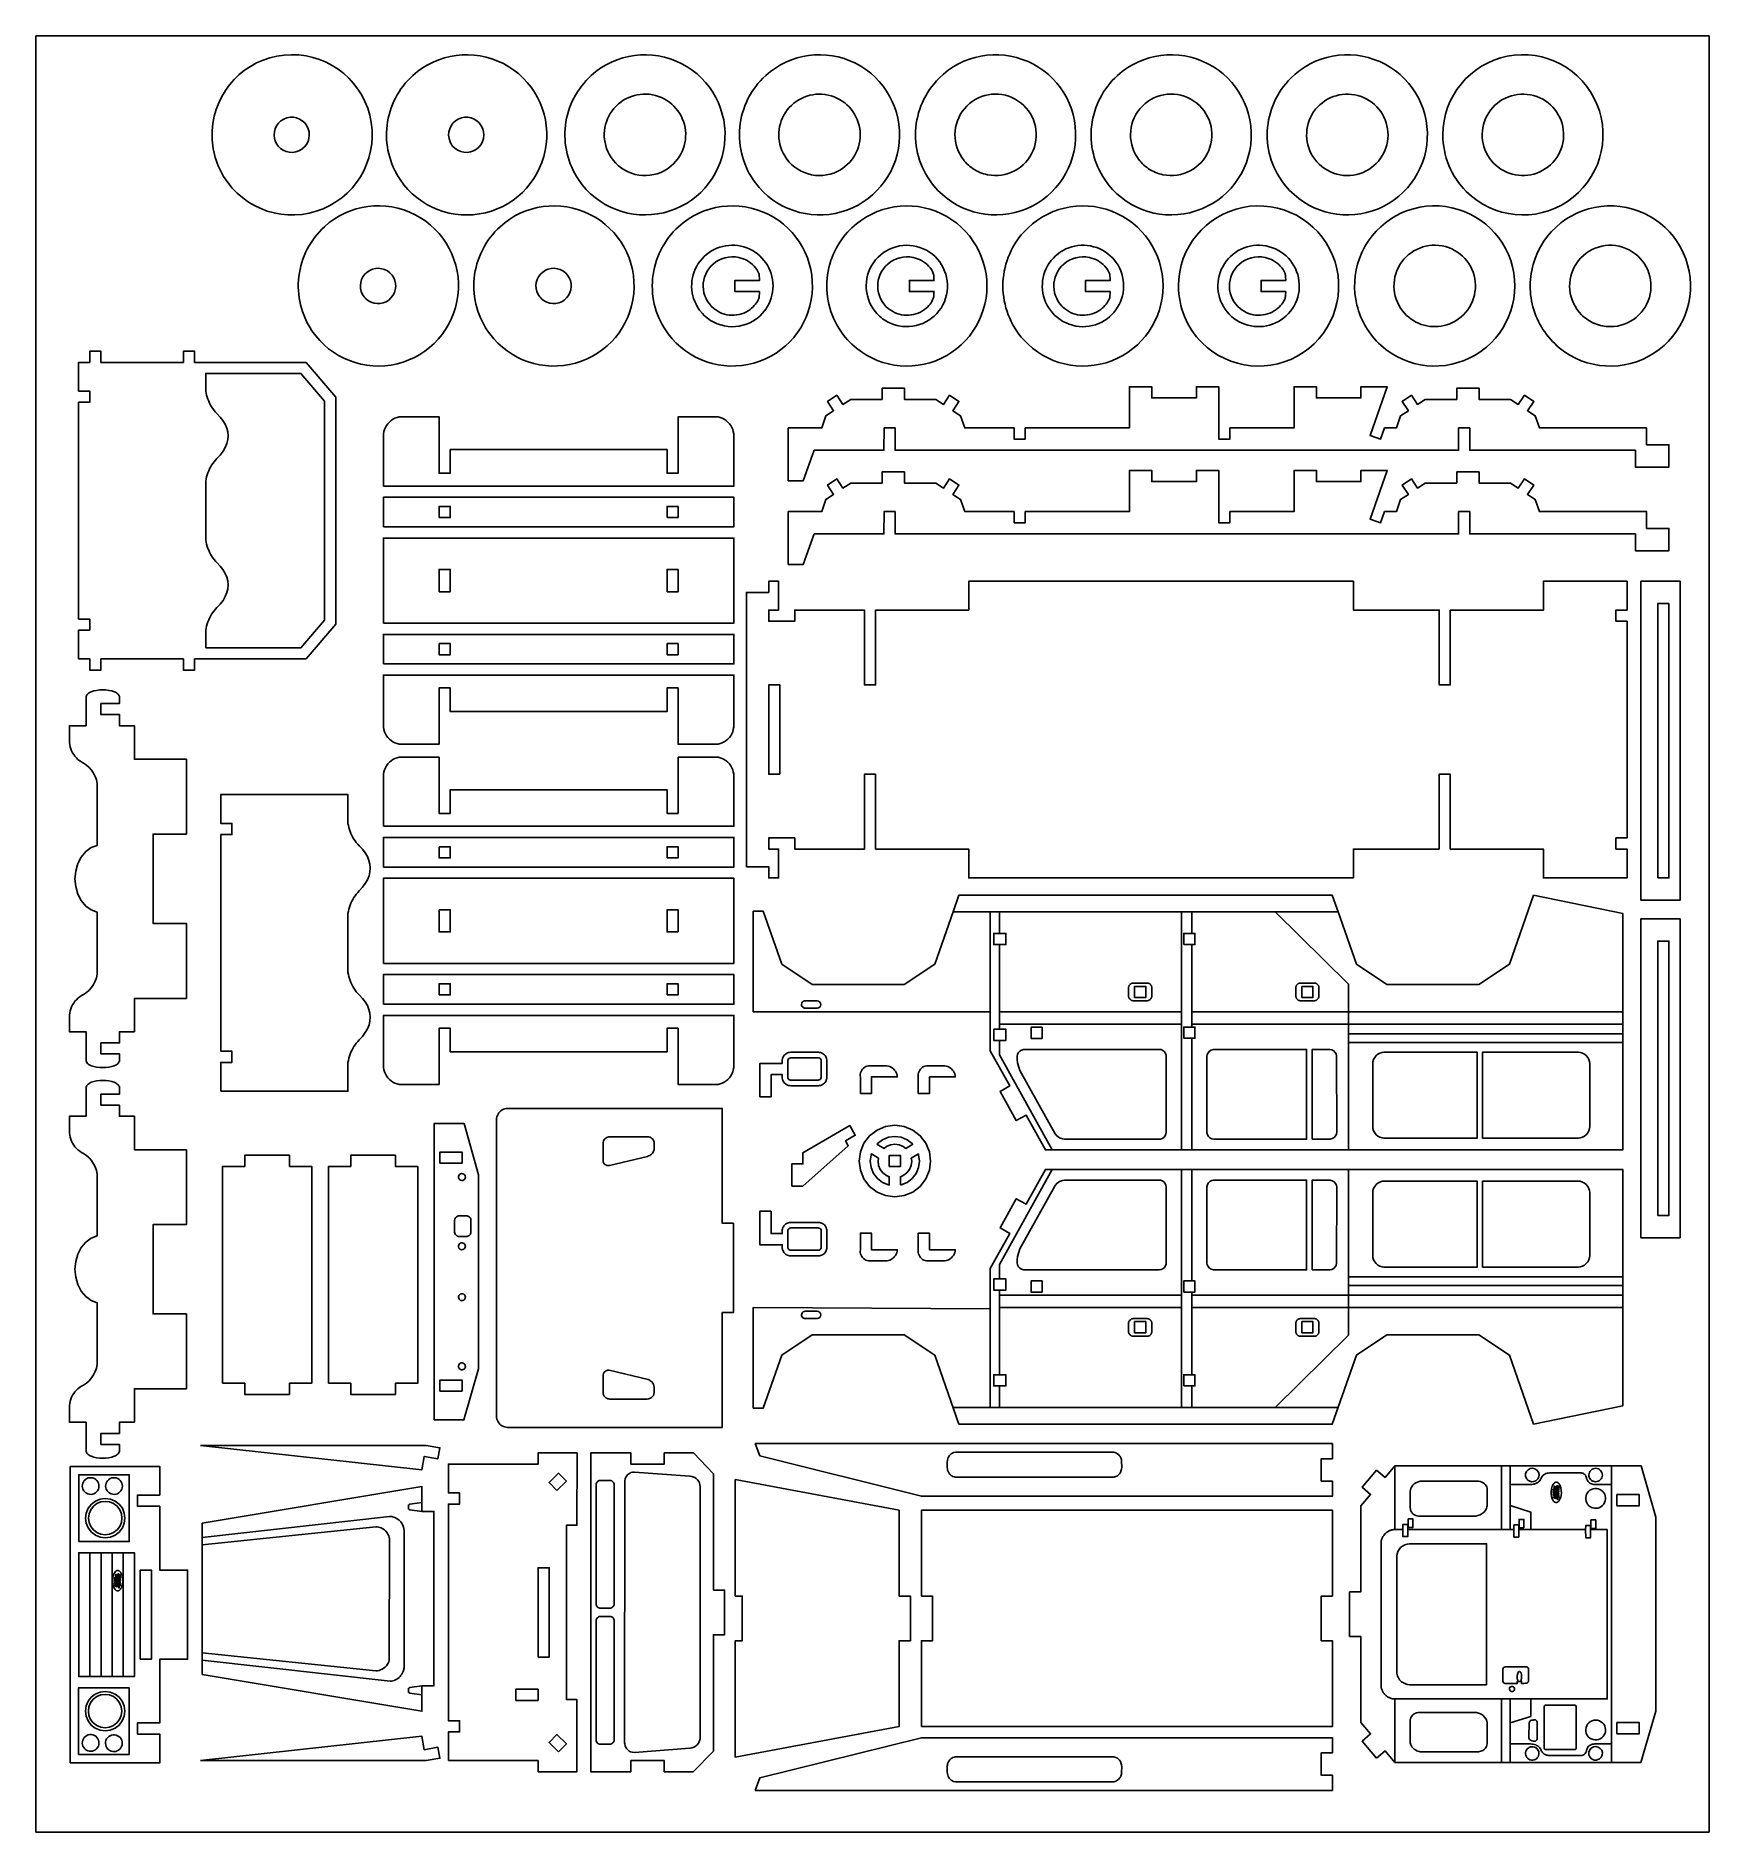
# Model space of a CAD drawing. Extents: x 1.1 to 38.7, y -0.3 to 40.
import ezdxf

# ---------------------------------------------------------------- set-up
doc = ezdxf.new("R2010")
doc.units = 0
doc.header["$MEASUREMENT"] = 0
doc.layers.get('0').update_dxf_attribs({"linetype": 'CONTINUOUS'})
doc.layers.add('ENGRAVING', color=1, linetype='CONTINUOUS')

msp = doc.modelspace()

# ---------------------------------------------------------------- linework, layer by layer
for points in [[(1.101, -0.338), (38.661, -0.338), (38.661, 39.976), (1.101, 39.976)], [(2.058, 25.994), (2.309, 25.994), (2.309, 25.744), (2.559, 25.744), (2.559, 25.994), (4.412, 25.994), (4.412, 25.743), (4.662, 25.743), (4.662, 25.994), (7.167, 25.994), (7.833, 26.774), (7.833, 31.87), (7.167, 32.65), (4.662, 32.65), (4.662, 32.9), (4.412, 32.9), (4.412, 32.65), (2.559, 32.65), (2.559, 32.9), (2.309, 32.9), (2.309, 32.65), (2.058, 32.65), (2.059, 32.005), (2.309, 32.005), (2.309, 31.755), (2.059, 31.755), (2.059, 26.889), (2.309, 26.889), (2.31, 26.639), (2.059, 26.639)], [(4.913, 26.244), (7.051, 26.244), (7.582, 26.866), (7.582, 31.778), (7.051, 32.4), (4.913, 32.4), (4.913, 32.005), (4.921, 31.958), (4.932, 31.912), (4.946, 31.866), (4.961, 31.821), (4.979, 31.777), (4.999, 31.734), (5.022, 31.691), (5.046, 31.65), (5.072, 31.611), (5.101, 31.572), (5.131, 31.535), (5.163, 31.5), (5.238, 31.423), (5.3, 31.342), (5.349, 31.26), (5.384, 31.175), (5.406, 31.09), (5.413, 31.004), (5.407, 30.915), (5.386, 30.827), (5.351, 30.739), (5.302, 30.654), (5.239, 30.57), (5.163, 30.49), (5.131, 30.454), (5.101, 30.417), (5.072, 30.379), (5.046, 30.339), (5.022, 30.298), (4.999, 30.256), (4.979, 30.213), (4.961, 30.169), (4.946, 30.124), (4.932, 30.078), (4.921, 30.031), (4.913, 29.984), (4.913, 28.66), (4.921, 28.613), (4.932, 28.566), (4.946, 28.52), (4.961, 28.475), (4.979, 28.431), (4.999, 28.388), (5.022, 28.346), (5.046, 28.305), (5.072, 28.265), (5.101, 28.227), (5.131, 28.19), (5.163, 28.154), (5.238, 28.077), (5.3, 27.997), (5.349, 27.914), (5.384, 27.83), (5.406, 27.744), (5.413, 27.658), (5.407, 27.569), (5.386, 27.481), (5.351, 27.394), (5.302, 27.308), (5.239, 27.225), (5.163, 27.144), (5.131, 27.109), (5.101, 27.072), (5.072, 27.033), (5.046, 26.994), (5.022, 26.953), (4.999, 26.91), (4.979, 26.867), (4.961, 26.823), (4.946, 26.778), (4.932, 26.732), (4.921, 26.686), (4.913, 26.639)], [(17.991, 29.987), (18.324, 29.987), (18.574, 30.677), (20.138, 30.677), (20.139, 31.178), (20.389, 31.178), (20.389, 30.677), (33.039, 30.677), (33.039, 31.178), (33.289, 31.178), (33.289, 30.677), (37.007, 30.677), (37.007, 30.299), (37.758, 30.299), (37.758, 30.8), (37.258, 30.8), (37.258, 31.178), (34.853, 31.178), (34.757, 31.451), (34.584, 31.565), (34.723, 31.774), (34.514, 31.912), (34.376, 31.704), (34.203, 31.818), (33.497, 31.818), (33.497, 32.069), (32.997, 32.069), (32.997, 31.818), (32.291, 31.818), (32.118, 31.704), (31.98, 31.912), (31.771, 31.774), (31.91, 31.565), (31.737, 31.451), (31.641, 31.178), (31.376, 31.178), (31.288, 30.927), (31.052, 31.01), (31.435, 32.103), (30.846, 32.103), (30.846, 31.853), (29.845, 31.853), (29.845, 32.103), (29.344, 32.103), (29.344, 31.178), (27.903, 31.178), (27.903, 30.927), (27.652, 30.927), (27.652, 32.103), (27.152, 32.103), (27.152, 31.853), (26.15, 31.853), (26.15, 32.103), (25.649, 32.103), (25.649, 31.178), (23.308, 31.178), (23.308, 30.927), (23.058, 30.927), (23.058, 31.178), (21.952, 31.178), (21.857, 31.451), (21.684, 31.565), (21.822, 31.774), (21.613, 31.912), (21.475, 31.704), (21.302, 31.818), (20.597, 31.818), (20.597, 32.069), (20.096, 32.069), (20.096, 31.818), (19.391, 31.818), (19.218, 31.704), (19.079, 31.912), (18.871, 31.774), (19.009, 31.565), (18.836, 31.451), (18.741, 31.178), (17.991, 31.178)], [(8.902, 29.873), (8.902, 30.995), (8.905, 31.045), (8.913, 31.095), (8.928, 31.143), (8.947, 31.189), (8.972, 31.233), (9.002, 31.273), (9.036, 31.31), (9.074, 31.343), (9.116, 31.371), (9.161, 31.394), (9.208, 31.412), (9.256, 31.424), (10.152, 31.424), (10.152, 30.162), (10.402, 30.162), (10.402, 30.693), (15.268, 30.693), (15.268, 30.162), (15.518, 30.162), (15.518, 31.424), (16.413, 31.424), (16.462, 31.412), (16.509, 31.394), (16.554, 31.371), (16.595, 31.343), (16.633, 31.31), (16.668, 31.273), (16.697, 31.233), (16.722, 31.189), (16.742, 31.143), (16.756, 31.095), (16.765, 31.045), (16.768, 30.995), (16.768, 29.873)], [(17.991, 28.109), (17.991, 29.3), (18.741, 29.3), (18.836, 29.573), (19.009, 29.687), (18.871, 29.896), (19.079, 30.034), (19.218, 29.826), (19.391, 29.94), (20.096, 29.94), (20.096, 30.191), (20.597, 30.191), (20.597, 29.94), (21.302, 29.94), (21.475, 29.826), (21.613, 30.034), (21.822, 29.896), (21.684, 29.687), (21.857, 29.573), (21.952, 29.3), (23.058, 29.3), (23.058, 29.049), (23.308, 29.049), (23.308, 29.3), (25.649, 29.3), (25.649, 30.225), (26.15, 30.225), (26.15, 29.975), (27.152, 29.975), (27.152, 30.225), (27.652, 30.225), (27.652, 29.049), (27.903, 29.049), (27.903, 29.3), (29.344, 29.3), (29.344, 30.225), (29.845, 30.225), (29.845, 29.975), (30.846, 29.975), (30.846, 30.225), (31.435, 30.225), (31.052, 29.132), (31.288, 29.049), (31.376, 29.3), (31.641, 29.3), (31.737, 29.573), (31.91, 29.687), (31.771, 29.896), (31.98, 30.034), (32.118, 29.826), (32.291, 29.94), (32.997, 29.94), (32.997, 30.191), (33.497, 30.191), (33.497, 29.94), (34.203, 29.94), (34.376, 29.826), (34.514, 30.034), (34.723, 29.896), (34.584, 29.687), (34.757, 29.573), (34.853, 29.3), (37.258, 29.3), (37.258, 28.922), (37.758, 28.922), (37.758, 28.421), (37.007, 28.421), (37.007, 28.799), (33.289, 28.799), (33.289, 29.3), (33.039, 29.3), (33.039, 28.799), (20.389, 28.799), (20.389, 29.3), (20.139, 29.3), (20.138, 28.799), (18.574, 28.799), (18.324, 28.109)], [(8.902, 28.958), (16.768, 28.958), (16.768, 29.623), (8.902, 29.623)], [(10.152, 29.165), (10.402, 29.165), (10.402, 29.416), (10.152, 29.416)], [(15.268, 29.165), (15.268, 29.416), (15.518, 29.416), (15.518, 29.165)], [(8.902, 26.796), (8.902, 28.707), (16.768, 28.707), (16.768, 26.796)], [(10.152, 27.501), (10.152, 28.002), (10.402, 28.002), (10.402, 27.501)], [(15.268, 27.501), (15.268, 28.002), (15.518, 28.002), (15.518, 27.501)], [(17.052, 21.329), (17.052, 27.484), (17.553, 27.484), (17.553, 27.735), (17.774, 27.735), (17.774, 27.09), (17.553, 27.09), (17.553, 26.84), (18.136, 26.84), (18.136, 27.09), (19.701, 27.09), (19.701, 25.409), (19.951, 25.409), (19.951, 27.09), (22.042, 27.09), (22.042, 27.735), (30.675, 27.735), (30.675, 27.09), (32.603, 27.09), (32.603, 25.408), (32.852, 25.408), (32.851, 27.09), (34.943, 27.09), (34.943, 27.735), (36.819, 27.735), (36.819, 27.09), (36.569, 27.09), (36.569, 26.84), (36.819, 26.84), (36.819, 21.974), (36.569, 21.974), (36.569, 21.724), (36.819, 21.724), (36.819, 21.079), (34.943, 21.079), (34.943, 21.724), (32.852, 21.724), (32.852, 23.405), (32.601, 23.405), (32.601, 21.724), (30.675, 21.724), (30.675, 21.079), (22.042, 21.079), (22.042, 21.724), (19.951, 21.724), (19.951, 23.405), (19.701, 23.405), (19.701, 21.724), (18.136, 21.724), (18.136, 21.974), (17.553, 21.974), (17.553, 21.724), (17.774, 21.724), (17.774, 21.079), (17.553, 21.079), (17.553, 21.329)], [(37.132, 20.578), (38.008, 20.578), (38.009, 27.735), (37.132, 27.735)], [(37.507, 21.079), (37.507, 27.234), (37.758, 27.234), (37.758, 21.079)], [(8.902, 25.88), (8.902, 26.545), (16.768, 26.545), (16.768, 25.88)], [(10.152, 26.338), (10.402, 26.338), (10.402, 26.088), (10.152, 26.088)], [(15.268, 26.088), (15.518, 26.088), (15.518, 26.338), (15.268, 26.338)], [(9.002, 24.23), (8.972, 24.27), (8.947, 24.314), (8.928, 24.36), (8.913, 24.408), (8.905, 24.458), (8.902, 24.508), (8.902, 25.63), (16.768, 25.63), (16.768, 24.508), (16.765, 24.458), (16.756, 24.408), (16.742, 24.36), (16.722, 24.314), (16.697, 24.27), (16.668, 24.23), (16.633, 24.193), (16.595, 24.16), (16.554, 24.132), (16.509, 24.109), (16.462, 24.092), (16.413, 24.079), (15.518, 24.079), (15.518, 25.341), (15.268, 25.341), (15.268, 24.81), (10.402, 24.81), (10.402, 25.341), (10.152, 25.341), (10.152, 24.079), (9.256, 24.079), (9.208, 24.092), (9.161, 24.109), (9.116, 24.132), (9.074, 24.16), (9.036, 24.193)], [(17.803, 23.405), (17.803, 25.408), (17.553, 25.408), (17.553, 23.405)], [(2.246, 16.933), (2.236, 16.951), (2.23, 16.971), (2.227, 16.992), (2.227, 17.625), (1.853, 17.625), (1.853, 18), (1.859, 18.048), (1.869, 18.095), (1.884, 18.141), (1.902, 18.186), (1.924, 18.229), (1.949, 18.27), (1.978, 18.309), (2.01, 18.345), (2.045, 18.379), (2.083, 18.409), (2.123, 18.436), (2.166, 18.458), (2.234, 18.503), (2.295, 18.557), (2.349, 18.619), (2.395, 18.687), (2.431, 18.761), (2.457, 18.838), (2.473, 18.919), (2.479, 19), (2.479, 20.306), (2.344, 20.358), (2.222, 20.447), (2.12, 20.569), (2.042, 20.716), (1.994, 20.882), (1.978, 21.057), (1.994, 21.233), (2.042, 21.399), (2.12, 21.546), (2.222, 21.668), (2.344, 21.757), (2.479, 21.809), (2.479, 23.115), (2.473, 23.196), (2.457, 23.277), (2.431, 23.354), (2.395, 23.428), (2.349, 23.496), (2.295, 23.557), (2.234, 23.611), (2.166, 23.657), (2.123, 23.68), (2.083, 23.707), (2.045, 23.737), (2.01, 23.77), (1.978, 23.807), (1.949, 23.845), (1.924, 23.887), (1.902, 23.93), (1.884, 23.975), (1.869, 24.021), (1.859, 24.068), (1.853, 24.116), (1.853, 24.492), (2.227, 24.492), (2.227, 25.125), (2.23, 25.146), (2.236, 25.166), (2.246, 25.184), (2.26, 25.201), (2.277, 25.216), (2.297, 25.231), (2.319, 25.244), (2.344, 25.255), (2.401, 25.274), (2.464, 25.288), (2.532, 25.296), (2.602, 25.298), (2.672, 25.296), (2.74, 25.288), (2.803, 25.274), (2.86, 25.255), (2.885, 25.244), (2.908, 25.231), (2.928, 25.216), (2.945, 25.201), (2.958, 25.184), (2.968, 25.166), (2.975, 25.146), (2.977, 24.991), (2.56, 24.991), (2.56, 24.742), (2.977, 24.742), (2.977, 24.492), (3.31, 24.492), (3.31, 23.741), (4.481, 23.742), (4.481, 22.06), (3.73, 22.06), (3.73, 20.057), (4.481, 20.057), (4.481, 18.375), (3.31, 18.375), (3.31, 17.625), (2.977, 17.625), (2.977, 17.375), (2.56, 17.375), (2.56, 17.126), (2.977, 17.126), (2.977, 16.992), (2.975, 16.971), (2.968, 16.951), (2.958, 16.933), (2.945, 16.916), (2.928, 16.901), (2.908, 16.886), (2.885, 16.873), (2.86, 16.862), (2.803, 16.843), (2.74, 16.829), (2.672, 16.821), (2.602, 16.819), (2.532, 16.821), (2.464, 16.829), (2.401, 16.843), (2.344, 16.862), (2.319, 16.873), (2.297, 16.886), (2.277, 16.901), (2.26, 16.916)], [(8.902, 22.236), (16.768, 22.236), (16.768, 23.358), (16.765, 23.408), (16.756, 23.457), (16.742, 23.506), (16.722, 23.552), (16.697, 23.595), (16.668, 23.636), (16.633, 23.673), (16.595, 23.705), (16.554, 23.733), (16.509, 23.757), (16.462, 23.774), (16.413, 23.787), (15.518, 23.787), (15.518, 22.525), (15.268, 22.525), (15.268, 23.056), (10.402, 23.056), (10.402, 22.525), (10.152, 22.525), (10.152, 23.787), (9.256, 23.787), (9.208, 23.774), (9.161, 23.757), (9.116, 23.733), (9.074, 23.705), (9.036, 23.673), (9.002, 23.636), (8.972, 23.595), (8.947, 23.552), (8.928, 23.506), (8.913, 23.457), (8.905, 23.408), (8.902, 23.358)], [(5.251, 16.291), (8.105, 16.291), (8.105, 16.936), (8.114, 16.983), (8.125, 17.029), (8.138, 17.075), (8.154, 17.12), (8.172, 17.164), (8.192, 17.207), (8.214, 17.25), (8.239, 17.291), (8.265, 17.33), (8.293, 17.369), (8.324, 17.406), (8.356, 17.441), (8.432, 17.522), (8.494, 17.605), (8.543, 17.691), (8.578, 17.778), (8.599, 17.866), (8.606, 17.955), (8.598, 18.041), (8.577, 18.127), (8.542, 18.211), (8.493, 18.294), (8.431, 18.374), (8.356, 18.451), (8.324, 18.487), (8.293, 18.524), (8.265, 18.562), (8.239, 18.602), (8.214, 18.643), (8.192, 18.685), (8.172, 18.728), (8.154, 18.772), (8.138, 18.817), (8.125, 18.863), (8.114, 18.91), (8.105, 18.956), (8.105, 20.281), (8.114, 20.328), (8.125, 20.375), (8.138, 20.421), (8.154, 20.466), (8.172, 20.51), (8.192, 20.553), (8.214, 20.595), (8.239, 20.636), (8.265, 20.676), (8.293, 20.714), (8.324, 20.751), (8.356, 20.787), (8.432, 20.867), (8.494, 20.951), (8.543, 21.036), (8.579, 21.124), (8.6, 21.212), (8.606, 21.301), (8.599, 21.387), (8.577, 21.472), (8.542, 21.557), (8.493, 21.639), (8.431, 21.72), (8.356, 21.797), (8.324, 21.832), (8.293, 21.869), (8.265, 21.908), (8.239, 21.947), (8.214, 21.988), (8.192, 22.03), (8.172, 22.074), (8.154, 22.118), (8.138, 22.163), (8.125, 22.209), (8.114, 22.255), (8.105, 22.302), (8.105, 22.947), (5.251, 22.947), (5.251, 22.302), (5.502, 22.302), (5.502, 22.052), (5.252, 22.052), (5.252, 17.186), (5.502, 17.186), (5.502, 16.936), (5.251, 16.936)], [(8.902, 21.32), (16.768, 21.32), (16.768, 21.986), (8.902, 21.986)], [(10.152, 21.778), (10.152, 21.528), (10.402, 21.528), (10.402, 21.778)], [(15.268, 21.528), (15.268, 21.778), (15.518, 21.778), (15.518, 21.528)], [(8.902, 19.159), (8.902, 21.07), (16.768, 21.07), (16.768, 19.159)], [(17.203, 18.07), (22.523, 18.07), (22.523, 17.194), (22.962, 16.409), (22.743, 16.287), (23.109, 15.631), (23.328, 15.753), (23.763, 14.973), (23.913, 14.973), (26.814, 14.973), (27.048, 14.973), (30.566, 14.973), (36.722, 14.973), (36.722, 17.382), (36.722, 17.577), (36.722, 17.794), (36.722, 18.07), (36.722, 20.28), (34.72, 20.688), (34.18, 19.145), (33.493, 18.689), (31.43, 18.689), (30.743, 19.145), (30.333, 20.316), (30.202, 20.688), (21.82, 20.688), (21.69, 20.316), (21.28, 19.145), (20.592, 18.689), (18.53, 18.689), (17.842, 19.145), (17.427, 20.33), (17.203, 20.33)], [(10.152, 20.365), (10.402, 20.365), (10.402, 19.864), (10.152, 19.864)], [(15.518, 19.864), (15.268, 19.864), (15.268, 20.365), (15.518, 20.365)], [(37.132, 13.003), (37.132, 20.16), (38.009, 20.16), (38.008, 13.003)], [(26.867, 19.581), (26.867, 19.831), (27.048, 19.831), (27.117, 19.831), (27.117, 19.581), (27.048, 19.581)], [(37.507, 13.504), (37.758, 13.504), (37.758, 19.659), (37.507, 19.659)], [(8.902, 18.243), (8.902, 18.908), (16.768, 18.908), (16.768, 18.243)], [(10.152, 18.45), (10.152, 18.701), (10.402, 18.701), (10.402, 18.45)], [(15.268, 18.45), (15.518, 18.45), (15.518, 18.701), (15.268, 18.701)], [(25.765, 18.391), (25.765, 18.641), (26.015, 18.641), (26.015, 18.391)], [(29.519, 18.391), (29.519, 18.641), (29.769, 18.641), (29.769, 18.391)], [(9.002, 16.593), (8.972, 16.633), (8.947, 16.677), (8.928, 16.723), (8.913, 16.771), (8.905, 16.821), (8.902, 16.871), (8.902, 17.992), (16.768, 17.992), (16.768, 16.871), (16.765, 16.821), (16.756, 16.771), (16.742, 16.723), (16.722, 16.677), (16.697, 16.633), (16.668, 16.593), (16.633, 16.556), (16.595, 16.523), (16.554, 16.495), (16.509, 16.472), (16.462, 16.454), (16.413, 16.442), (15.518, 16.442), (15.518, 17.703), (15.268, 17.703), (15.268, 17.173), (10.402, 17.173), (10.402, 17.703), (10.152, 17.703), (10.152, 16.442), (9.256, 16.442), (9.208, 16.454), (9.161, 16.472), (9.116, 16.495), (9.074, 16.523), (9.036, 16.556)], [(23.439, 17.477), (23.439, 17.727), (23.689, 17.727), (23.689, 17.477)], [(26.867, 17.478), (26.867, 17.728), (27.048, 17.728), (27.117, 17.728), (27.117, 17.478), (27.048, 17.478)], [(17.354, 16.163), (17.354, 16.914), (17.854, 16.914), (17.854, 16.973), (17.856, 16.998), (17.861, 17.023), (17.869, 17.046), (17.88, 17.069), (17.894, 17.09), (17.91, 17.108), (17.929, 17.125), (17.95, 17.139), (17.972, 17.15), (17.996, 17.158), (18.02, 17.163), (18.045, 17.164), (18.665, 17.164), (18.69, 17.163), (18.715, 17.158), (18.738, 17.15), (18.761, 17.139), (18.781, 17.125), (18.8, 17.108), (18.817, 17.09), (18.83, 17.069), (18.842, 17.046), (18.85, 17.023), (18.854, 16.998), (18.856, 16.973), (18.856, 16.605), (18.854, 16.58), (18.85, 16.555), (18.842, 16.532), (18.83, 16.509), (18.817, 16.488), (18.8, 16.47), (18.781, 16.453), (18.761, 16.439), (18.738, 16.428), (18.715, 16.42), (18.69, 16.415), (18.665, 16.414), (18.045, 16.414), (18.02, 16.415), (17.996, 16.42), (17.972, 16.428), (17.95, 16.439), (17.929, 16.453), (17.91, 16.47), (17.894, 16.488), (17.88, 16.509), (17.869, 16.532), (17.861, 16.555), (17.856, 16.58), (17.854, 16.605), (17.854, 16.664), (17.604, 16.664), (17.604, 16.163)], [(24.018, 15.287), (24.077, 15.246), (24.143, 15.221), (24.192, 15.214), (26.343, 15.216), (26.386, 15.23), (26.423, 15.255), (26.452, 15.289), (26.469, 15.331), (26.474, 15.369), (26.472, 17.096), (26.459, 17.14), (26.434, 17.177), (26.399, 17.205), (26.358, 17.223), (26.319, 17.228), (23.271, 17.227), (23.226, 17.215), (23.188, 17.192), (23.157, 17.159), (23.137, 17.119), (23.129, 17.073), (23.129, 17.003), (23.139, 16.927), (23.163, 16.829), (23.19, 16.759), (23.978, 15.331)], [(27.457, 15.242), (27.5, 15.222), (27.54, 15.215), (29.626, 15.214), (29.626, 17.228), (27.532, 17.227), (27.485, 17.215), (27.444, 17.19), (27.413, 17.155), (27.392, 17.112), (27.385, 17.072), (27.386, 15.362), (27.398, 15.315), (27.422, 15.274)], [(29.751, 15.214), (30.154, 15.215), (30.201, 15.227), (30.241, 15.252), (30.273, 15.287), (30.294, 15.33), (30.301, 15.37), (30.3, 17.08), (30.288, 17.127), (30.263, 17.168), (30.235, 17.195), (30.193, 17.218), (30.154, 17.227), (29.751, 17.228)], [(31.227, 15.281), (31.272, 15.256), (31.323, 15.241), (31.363, 15.236), (33.453, 15.235), (33.453, 17.167), (31.363, 17.167), (31.323, 17.162), (31.272, 17.146), (31.227, 17.122), (31.187, 17.089), (31.154, 17.049), (31.13, 17.004), (31.114, 16.953), (31.109, 16.913), (31.109, 15.49), (31.114, 15.45), (31.13, 15.399), (31.154, 15.354), (31.187, 15.314)], [(35.728, 15.236), (33.578, 15.235), (33.578, 17.167), (35.728, 17.167), (35.769, 17.162), (35.819, 17.146), (35.864, 17.122), (35.904, 17.089), (35.937, 17.049), (35.962, 17.004), (35.977, 16.953), (35.982, 16.913), (35.982, 15.49), (35.977, 15.45), (35.962, 15.399), (35.937, 15.354), (35.904, 15.314), (35.864, 15.281), (35.819, 15.256), (35.769, 15.241)], [(2.26, 8.152), (2.246, 8.169), (2.236, 8.187), (2.23, 8.207), (2.227, 8.228), (2.227, 8.861), (1.853, 8.861), (1.853, 9.236), (1.859, 9.284), (1.869, 9.331), (1.884, 9.377), (1.902, 9.422), (1.924, 9.465), (1.949, 9.506), (1.978, 9.545), (2.01, 9.581), (2.045, 9.614), (2.083, 9.645), (2.123, 9.672), (2.166, 9.694), (2.234, 9.739), (2.295, 9.793), (2.349, 9.855), (2.395, 9.923), (2.431, 9.997), (2.457, 10.074), (2.473, 10.155), (2.479, 10.236), (2.479, 11.542), (2.344, 11.594), (2.222, 11.683), (2.12, 11.805), (2.042, 11.952), (1.994, 12.118), (1.978, 12.293), (1.994, 12.469), (2.042, 12.635), (2.12, 12.782), (2.222, 12.904), (2.344, 12.993), (2.479, 13.045), (2.479, 14.351), (2.473, 14.432), (2.457, 14.513), (2.431, 14.59), (2.395, 14.664), (2.349, 14.732), (2.295, 14.793), (2.234, 14.847), (2.166, 14.893), (2.123, 14.916), (2.083, 14.943), (2.045, 14.973), (2.01, 15.006), (1.978, 15.043), (1.949, 15.081), (1.924, 15.123), (1.902, 15.166), (1.884, 15.211), (1.869, 15.257), (1.859, 15.304), (1.853, 15.352), (1.853, 15.728), (2.227, 15.728), (2.227, 16.361), (2.23, 16.382), (2.236, 16.402), (2.246, 16.42), (2.26, 16.437), (2.277, 16.452), (2.297, 16.467), (2.319, 16.479), (2.344, 16.491), (2.401, 16.51), (2.464, 16.523), (2.532, 16.532), (2.602, 16.534), (2.672, 16.532), (2.74, 16.523), (2.803, 16.51), (2.86, 16.491), (2.885, 16.479), (2.908, 16.467), (2.928, 16.452), (2.945, 16.437), (2.958, 16.42), (2.968, 16.402), (2.975, 16.382), (2.977, 16.227), (2.56, 16.227), (2.56, 15.977), (2.977, 15.977), (2.977, 15.728), (3.31, 15.728), (3.31, 14.977), (4.481, 14.978), (4.481, 13.296), (3.73, 13.296), (3.73, 11.293), (4.481, 11.293), (4.481, 9.611), (3.31, 9.611), (3.31, 8.861), (2.977, 8.861), (2.977, 8.611), (2.56, 8.611), (2.56, 8.362), (2.977, 8.362), (2.977, 8.228), (2.975, 8.207), (2.968, 8.187), (2.958, 8.169), (2.945, 8.152), (2.928, 8.137), (2.908, 8.122), (2.885, 8.109), (2.86, 8.098), (2.803, 8.079), (2.74, 8.065), (2.672, 8.057), (2.602, 8.055), (2.532, 8.057), (2.464, 8.065), (2.401, 8.079), (2.344, 8.098), (2.319, 8.109), (2.297, 8.122), (2.277, 8.137)], [(19.608, 16.237), (19.608, 16.612), (19.605, 16.643), (19.607, 16.674), (19.614, 16.705), (19.625, 16.734), (19.639, 16.762), (19.658, 16.787), (19.68, 16.809), (19.705, 16.827), (19.732, 16.842), (19.761, 16.853), (19.792, 16.86), (19.823, 16.862), (20.171, 16.862), (20.204, 16.86), (20.237, 16.854), (20.269, 16.843), (20.299, 16.829), (20.328, 16.811), (20.354, 16.79), (20.377, 16.766), (20.396, 16.738), (20.413, 16.709), (20.425, 16.678), (20.434, 16.646), (20.438, 16.612), (19.858, 16.612), (19.858, 16.237)], [(20.909, 16.237), (21.158, 16.237), (21.158, 16.612), (21.739, 16.612), (21.734, 16.646), (21.726, 16.678), (21.714, 16.709), (21.697, 16.738), (21.678, 16.766), (21.655, 16.79), (21.629, 16.811), (21.6, 16.829), (21.57, 16.843), (21.538, 16.854), (21.505, 16.86), (21.472, 16.862), (21.124, 16.862), (21.093, 16.86), (21.062, 16.853), (21.033, 16.842), (21.006, 16.827), (20.981, 16.809), (20.959, 16.787), (20.94, 16.762), (20.926, 16.734), (20.915, 16.705), (20.908, 16.674), (20.906, 16.643), (20.909, 16.612)], [(11.513, 8.819), (11.492, 8.844), (11.474, 8.871), (11.459, 8.901), (11.449, 8.932), (11.442, 8.964), (11.44, 8.997), (11.44, 15.653), (11.442, 15.686), (11.449, 15.718), (11.459, 15.749), (11.474, 15.778), (11.492, 15.805), (11.513, 15.83), (11.538, 15.852), (11.565, 15.87), (11.595, 15.884), (11.626, 15.895), (11.658, 15.901), (11.69, 15.903), (16.509, 15.903), (16.509, 13.326), (16.759, 13.326), (16.759, 11.323), (16.509, 11.323), (16.509, 8.746), (11.69, 8.746), (11.658, 8.748), (11.626, 8.754), (11.595, 8.765), (11.565, 8.78), (11.538, 8.798)], [(10.044, 8.913), (10.707, 8.913), (11.038, 10.062), (11.038, 14.415), (10.714, 15.569), (10.044, 15.569)], [(18.067, 14.16), (18.067, 14.66), (18.317, 14.66), (18.317, 14.911), (19.369, 15.519), (19.494, 15.302), (19.277, 15.177), (19.337, 15.068), (18.317, 14.16)], [(19.982, 14.028), (20.175, 13.947), (20.383, 13.92), (20.591, 13.947), (20.784, 14.028), (20.951, 14.155), (21.078, 14.321), (21.158, 14.515), (21.186, 14.723), (21.158, 14.93), (21.078, 15.124), (20.951, 15.29), (20.784, 15.418), (20.591, 15.498), (20.383, 15.525), (20.175, 15.498), (19.982, 15.418), (19.816, 15.29), (19.688, 15.124), (19.608, 14.93), (19.581, 14.723), (19.608, 14.515), (19.688, 14.321), (19.816, 14.155)], [(10.169, 14.674), (10.669, 14.674), (10.669, 14.924), (10.169, 14.924)], [(19.981, 15.099), (19.992, 15.114), (20.107, 15.201), (20.24, 15.257), (20.383, 15.276), (20.526, 15.257), (20.66, 15.201), (20.774, 15.114), (20.785, 15.099), (20.627, 15.008), (20.572, 15.05), (20.481, 15.088), (20.383, 15.101), (20.285, 15.088), (20.194, 15.05), (20.139, 15.008)], [(5.289, 9.736), (5.79, 9.736), (5.79, 9.486), (6.792, 9.486), (6.792, 9.736), (7.293, 9.736), (7.293, 14.602), (6.792, 14.602), (6.792, 14.852), (5.79, 14.852), (5.79, 14.602), (5.289, 14.602)], [(7.669, 9.736), (8.17, 9.736), (8.17, 9.486), (9.172, 9.486), (9.172, 9.736), (9.673, 9.736), (9.673, 14.602), (9.172, 14.602), (9.172, 14.852), (8.17, 14.852), (8.17, 14.602), (7.669, 14.602)], [(17.203, 9.178), (17.203, 11.439), (22.523, 11.405), (22.523, 12.314), (22.962, 13.099), (22.743, 13.221), (23.109, 13.877), (23.328, 13.755), (23.763, 14.535), (23.913, 14.535), (36.722, 14.535), (36.722, 12.127), (36.722, 11.932), (36.722, 11.715), (36.722, 11.439), (36.722, 9.229), (34.72, 8.821), (34.18, 10.363), (33.493, 10.819), (31.43, 10.819), (30.743, 10.363), (30.202, 8.821), (21.82, 8.821), (21.28, 10.363), (20.592, 10.819), (18.53, 10.819), (17.842, 10.363), (17.427, 9.178)], [(19.992, 14.332), (20.107, 14.244), (20.24, 14.189), (20.258, 14.186), (20.258, 14.369), (20.194, 14.395), (20.116, 14.455), (20.056, 14.534), (20.018, 14.625), (20.005, 14.723), (20.014, 14.791), (19.856, 14.883), (19.849, 14.866), (19.83, 14.723), (19.849, 14.58), (19.904, 14.446)], [(20.258, 14.598), (20.258, 14.848), (20.508, 14.848), (20.508, 14.598)], [(20.508, 14.186), (20.508, 14.369), (20.572, 14.395), (20.65, 14.455), (20.711, 14.534), (20.748, 14.625), (20.761, 14.723), (20.752, 14.791), (20.91, 14.883), (20.917, 14.866), (20.936, 14.723), (20.917, 14.58), (20.862, 14.446), (20.774, 14.332), (20.66, 14.244), (20.526, 14.189)], [(23.188, 12.316), (23.226, 12.293), (23.271, 12.282), (26.319, 12.281), (26.358, 12.286), (26.399, 12.303), (26.434, 12.332), (26.459, 12.369), (26.472, 12.412), (26.474, 14.139), (26.469, 14.178), (26.452, 14.219), (26.423, 14.254), (26.386, 14.279), (26.343, 14.292), (24.192, 14.294), (24.143, 14.288), (24.077, 14.263), (24.018, 14.222), (23.978, 14.177), (23.19, 12.749), (23.163, 12.68), (23.139, 12.582), (23.129, 12.506), (23.129, 12.436), (23.137, 12.39), (23.157, 12.349)], [(27.444, 12.318), (27.485, 12.294), (27.532, 12.282), (29.626, 12.281), (29.626, 14.294), (27.54, 14.294), (27.5, 14.287), (27.457, 14.266), (27.422, 14.234), (27.398, 14.194), (27.386, 14.147), (27.385, 12.436), (27.392, 12.396), (27.413, 12.353)], [(29.751, 12.281), (30.154, 12.282), (30.193, 12.291), (30.235, 12.313), (30.263, 12.341), (30.288, 12.381), (30.3, 12.428), (30.301, 14.138), (30.294, 14.179), (30.273, 14.222), (30.241, 14.257), (30.201, 14.281), (30.154, 14.293), (29.751, 14.294)], [(31.227, 12.387), (31.187, 12.42), (31.154, 12.459), (31.13, 12.505), (31.114, 12.555), (31.109, 12.596), (31.109, 14.019), (31.114, 14.059), (31.13, 14.109), (31.154, 14.155), (31.187, 14.194), (31.227, 14.227), (31.272, 14.252), (31.323, 14.268), (31.363, 14.273), (33.453, 14.273), (33.453, 12.341), (31.363, 12.341), (31.323, 12.347), (31.272, 12.362)], [(33.578, 12.341), (35.728, 12.341), (35.769, 12.347), (35.819, 12.362), (35.864, 12.387), (35.904, 12.42), (35.937, 12.459), (35.962, 12.505), (35.977, 12.555), (35.982, 12.596), (35.982, 14.019), (35.977, 14.059), (35.962, 14.109), (35.937, 14.155), (35.904, 14.194), (35.864, 14.227), (35.819, 14.252), (35.769, 14.268), (35.728, 14.273), (33.578, 14.273)], [(17.354, 12.846), (17.854, 12.846), (17.854, 12.786), (17.856, 12.761), (17.861, 12.737), (17.869, 12.713), (17.88, 12.691), (17.894, 12.67), (17.91, 12.651), (17.929, 12.635), (17.95, 12.621), (17.972, 12.61), (17.996, 12.602), (18.02, 12.597), (18.045, 12.595), (18.665, 12.595), (18.69, 12.597), (18.715, 12.602), (18.738, 12.61), (18.761, 12.621), (18.781, 12.635), (18.8, 12.651), (18.817, 12.67), (18.83, 12.691), (18.842, 12.713), (18.85, 12.737), (18.854, 12.761), (18.856, 12.786), (18.856, 13.155), (18.854, 13.18), (18.85, 13.204), (18.842, 13.228), (18.83, 13.25), (18.817, 13.271), (18.8, 13.29), (18.781, 13.306), (18.761, 13.32), (18.738, 13.331), (18.715, 13.339), (18.69, 13.344), (18.665, 13.346), (18.045, 13.346), (18.02, 13.344), (17.996, 13.339), (17.972, 13.331), (17.95, 13.32), (17.929, 13.306), (17.91, 13.29), (17.894, 13.271), (17.88, 13.25), (17.869, 13.228), (17.861, 13.204), (17.856, 13.18), (17.854, 13.155), (17.854, 13.095), (17.604, 13.095), (17.604, 13.596), (17.354, 13.596)], [(19.68, 12.535), (19.705, 12.516), (19.732, 12.501), (19.761, 12.49), (19.792, 12.484), (19.823, 12.481), (20.171, 12.481), (20.204, 12.483), (20.237, 12.49), (20.269, 12.5), (20.299, 12.514), (20.328, 12.532), (20.354, 12.553), (20.377, 12.578), (20.396, 12.605), (20.413, 12.634), (20.425, 12.665), (20.434, 12.698), (20.438, 12.731), (19.858, 12.731), (19.858, 13.106), (19.608, 13.106), (19.608, 12.731), (19.605, 12.7), (19.607, 12.669), (19.614, 12.638), (19.625, 12.609), (19.639, 12.582), (19.658, 12.557)], [(20.981, 12.535), (21.006, 12.516), (21.033, 12.501), (21.062, 12.49), (21.093, 12.484), (21.124, 12.481), (21.472, 12.481), (21.505, 12.483), (21.538, 12.49), (21.57, 12.5), (21.6, 12.514), (21.629, 12.532), (21.655, 12.553), (21.678, 12.578), (21.697, 12.605), (21.714, 12.634), (21.726, 12.665), (21.734, 12.698), (21.739, 12.731), (21.158, 12.731), (21.158, 13.106), (20.909, 13.106), (20.909, 12.731), (20.906, 12.7), (20.908, 12.669), (20.915, 12.638), (20.926, 12.609), (20.94, 12.582), (20.959, 12.557)], [(23.689, 11.781), (23.439, 11.781), (23.439, 12.031), (23.689, 12.031)], [(26.867, 11.78), (26.867, 12.031), (27.117, 12.031), (27.117, 11.78)], [(25.765, 10.868), (25.765, 11.118), (26.015, 11.118), (26.015, 10.868)], [(29.519, 10.868), (29.519, 11.118), (29.769, 11.118), (29.769, 10.868)], [(10.169, 9.558), (10.669, 9.558), (10.669, 9.808), (10.169, 9.808)], [(26.867, 9.677), (27.048, 9.677), (27.117, 9.677), (27.117, 9.927), (27.048, 9.927), (26.867, 9.927)], [(4.793, 8.336), (9.86, 8.34), (10.169, 8.287), (10.126, 8.04), (9.818, 8.093), (9.766, 7.794)], [(10.361, 1.265), (10.361, 1.909), (10.611, 1.909), (10.612, 2.16), (10.361, 2.16), (10.361, 7.025), (10.611, 7.025), (10.611, 7.276), (10.361, 7.276), (10.361, 7.921), (12.372, 7.919), (12.372, 8.172), (13.248, 8.171), (13.247, 6.55), (13.011, 6.55), (13.011, 2.635), (13.247, 2.635), (13.247, 1.014), (12.372, 1.014), (12.372, 1.265)], [(14.456, 1.014), (14.456, 1.265), (15.207, 1.265), (15.207, 1.014), (15.856, 1.014), (16.308, 1.477), (16.308, 4.092), (16.559, 4.092), (16.559, 5.093), (16.308, 5.093), (16.308, 7.703), (15.861, 8.173), (15.207, 8.172), (15.207, 7.92), (14.456, 7.919), (14.456, 8.172), (13.557, 8.171), (13.557, 1.014)], [(17.348, 8.103), (17.247, 8.382), (30.206, 8.382), (30.206, 8.042), (29.956, 8.042), (29.956, 7.541), (30.206, 7.541), (30.206, 7.2), (20.978, 7.2)], [(21.649, 7.666), (21.665, 7.655), (21.683, 7.646), (21.721, 7.633), (21.741, 7.629), (25.282, 7.628), (25.302, 7.631), (25.322, 7.635), (25.341, 7.642), (25.377, 7.661), (25.408, 7.686), (25.422, 7.702), (25.445, 7.736), (25.466, 7.786), (25.471, 7.807), (25.475, 7.852), (25.474, 7.976), (25.468, 8.021), (25.455, 8.062), (25.44, 8.09), (25.428, 8.107), (25.401, 8.137), (25.368, 8.162), (25.359, 8.167), (25.322, 8.182), (25.302, 8.186), (25.271, 8.189), (21.741, 8.188), (21.702, 8.179), (21.665, 8.162), (21.649, 8.15), (21.626, 8.13), (21.605, 8.107), (21.583, 8.071), (21.571, 8.042), (21.563, 8.01), (21.559, 7.965), (21.559, 7.841), (21.561, 7.818), (21.568, 7.786), (21.579, 7.755), (21.594, 7.727), (21.618, 7.694)], [(1.87, 1.215), (1.87, 7.869), (3.882, 7.869), (3.882, 7.226), (3.381, 7.226), (3.381, 6.976), (3.882, 6.976), (3.882, 5.544), (4.507, 5.544), (4.507, 3.541), (3.881, 3.541), (3.882, 2.11), (3.381, 2.11), (3.381, 1.86), (3.882, 1.86), (3.882, 1.215)], [(12.798, 7.329), (13.01, 7.537), (12.835, 7.716), (12.622, 7.507)], [(14.385, 1.507), (14.363, 1.531), (14.345, 1.558), (14.327, 1.598), (14.318, 1.643), (14.317, 1.667), (14.318, 7.548), (14.327, 7.592), (14.335, 7.613), (14.357, 7.651), (14.385, 7.684), (14.402, 7.698), (14.439, 7.721), (14.459, 7.729), (14.491, 7.738), (14.537, 7.743), (15.781, 7.653), (15.828, 7.645), (15.85, 7.638), (15.892, 7.618), (15.92, 7.598), (15.953, 7.566), (15.98, 7.529), (15.995, 7.498), (16.008, 7.453), (16.013, 7.418), (16.012, 1.767), (16.011, 1.756), (15.999, 1.711), (15.98, 1.669), (15.973, 1.659), (15.945, 1.623), (15.937, 1.614), (15.901, 1.585), (15.871, 1.568), (15.828, 1.552), (15.781, 1.544), (14.537, 1.448), (14.491, 1.452), (14.449, 1.465), (14.42, 1.48)], [(31.196, 1.321), (31.387, 1.483), (31.608, 1.225), (33.998, 1.225), (34.192, 1.225), (36.467, 1.225), (37.131, 1.225), (37.462, 2.374), (37.462, 6.727), (37.138, 7.881), (36.467, 7.881), (34.192, 7.881), (33.998, 7.881), (31.608, 7.881), (31.387, 7.622), (31.196, 7.784), (30.871, 7.404), (31.061, 7.241), (30.84, 6.982), (30.84, 5.053), (30.59, 5.053), (30.59, 4.052), (30.84, 4.052), (30.84, 2.123), (31.061, 1.864), (30.871, 1.702)], [(4.833, 3.2), (9.766, 2.374), (9.766, 2.744), (9.766, 2.943), (9.77, 2.943), (10.035, 2.943), (10.035, 6.858), (9.77, 6.858), (9.766, 6.858), (9.766, 7.057), (9.766, 7.418), (4.833, 6.592), (4.833, 6.274), (4.833, 6.108), (4.833, 3.686), (4.833, 3.52)], [(16.801, 1.343), (20.477, 2.029), (20.477, 3.957), (20.731, 3.957), (20.731, 4.959), (20.477, 4.959), (20.477, 6.887), (16.801, 7.574), (16.801, 4.959), (16.956, 4.959), (16.956, 3.957), (16.801, 3.957)], [(20.978, 2.029), (30.206, 2.029), (30.206, 3.957), (29.956, 3.957), (29.956, 4.959), (30.206, 4.959), (30.206, 6.887), (20.978, 6.887), (20.978, 4.959), (21.228, 4.959), (21.228, 3.957), (20.978, 3.957)], [(36.592, 6.985), (36.592, 7.236), (37.093, 7.236), (37.093, 6.985)], [(12.372, 3.591), (12.372, 5.594), (12.623, 5.594), (12.623, 3.591)], [(11.871, 2.616), (12.372, 2.616), (12.372, 2.866), (11.871, 2.866)], [(36.593, 2.12), (36.593, 1.869), (37.093, 1.869), (37.093, 2.12)], [(4.793, 1.269), (9.766, 1.811), (9.818, 1.511), (10.126, 1.564), (10.169, 1.318), (9.86, 1.265)], [(12.835, 1.462), (12.622, 1.671), (12.798, 1.849), (13.01, 1.64)], [(17.247, 0.596), (17.348, 0.876), (20.978, 1.778), (30.206, 1.778), (30.206, 1.438), (29.956, 1.438), (29.956, 0.937), (30.206, 0.937), (30.206, 0.596)], [(21.649, 0.828), (21.626, 0.848), (21.605, 0.872), (21.583, 0.907), (21.571, 0.937), (21.563, 0.969), (21.559, 1.014), (21.559, 1.138), (21.561, 1.161), (21.568, 1.193), (21.579, 1.224), (21.594, 1.252), (21.618, 1.285), (21.649, 1.312), (21.665, 1.324), (21.683, 1.333), (21.721, 1.346), (21.741, 1.35), (25.282, 1.35), (25.302, 1.348), (25.322, 1.344), (25.341, 1.337), (25.377, 1.318), (25.408, 1.292), (25.422, 1.277), (25.445, 1.243), (25.466, 1.193), (25.471, 1.172), (25.475, 1.126), (25.474, 1.003), (25.468, 0.958), (25.455, 0.917), (25.44, 0.889), (25.428, 0.872), (25.401, 0.841), (25.368, 0.817), (25.359, 0.812), (25.322, 0.797), (25.302, 0.793), (25.271, 0.79), (21.741, 0.791), (21.702, 0.8), (21.665, 0.817)]]:
    msp.add_lwpolyline(points, close=True)
for points in [[(5.314, 36.823, 0.860573), (8.596, 38.196, 0.861345), (5.056, 37.848, 0.074492), (5.108, 37.314, 0.074938)], [(9.279, 36.75, 0.69424), (12.555, 37.541, 0.694663), (9.561, 39.087, 0.180176), (8.984, 37.97, 0.180471)], [(13.283, 36.75, 0.694239), (16.558, 37.541, 0.694663), (13.565, 39.086, 0.180175), (12.988, 37.97, 0.180471)], [(17.251, 36.68, 0.685419), (20.481, 37.584, 0.685779), (17.483, 39.086, 0.186395), (16.902, 37.927, 0.186648)], [(21.258, 36.612, 0.685478), (24.44, 37.67, 0.685668), (21.374, 39.027, 0.186474), (20.849, 37.841, 0.186607)], [(25.096, 36.75, 0.694239), (28.371, 37.541, 0.694663), (25.378, 39.086, 0.180175), (24.801, 37.97, 0.180471)], [(29.153, 36.612, 0.685478), (32.335, 37.67, 0.685668), (29.269, 39.027, 0.186474), (28.744, 37.841, 0.186607)], [(33.211, 36.484, 0.820703), (36.143, 38.444, 0.820654), (32.684, 37.756, 0.098506), (32.821, 37.068, 0.098477)], [(13.97, 37.321, -0.686403), (15.076, 38.619, -0.685501), (15.129, 36.914, -0.186591), (14.472, 36.893, -0.185956)], [(17.91, 37.282, -0.686416), (18.951, 38.632, -0.685299), (19.087, 36.932, -0.186733), (18.433, 36.88, -0.185947)], [(21.888, 37.245, -0.823687), (23.153, 38.515, -0.822106), (22.461, 36.861, -0.097631), (22.138, 36.996, -0.096679)], [(25.829, 37.245, -0.823687), (27.095, 38.515, -0.822106), (26.402, 36.861, -0.097631), (26.08, 36.996, -0.096679)], [(29.808, 37.21, -0.713331), (30.779, 38.638, -0.712365), (30.896, 36.914, -0.167975), (30.302, 36.874, -0.167317)], [(33.777, 37.175, -0.731635), (34.722, 38.638, -0.730953), (34.796, 36.898, -0.155433), (34.243, 36.874, -0.154978)], [(6.479, 37.602, -0.929808), (7.181, 37.961, -0.930242), (6.538, 37.504, -0.03614), (6.505, 37.551, -0.036372)], [(10.397, 37.602, -0.929808), (11.099, 37.961, -0.930242), (10.456, 37.504, -0.03614), (10.423, 37.551, -0.036372)], [(7.298, 33.358, 0.69424), (10.574, 34.15, 0.694663), (7.58, 35.695, 0.180176), (7.003, 34.578, 0.180471)], [(11.29, 33.288, 0.68542), (14.52, 34.192, 0.685779), (11.521, 35.695, 0.186395), (10.94, 34.535, 0.186648)], [(15.294, 33.288, 0.685419), (18.524, 34.193, 0.685779), (15.526, 35.695, 0.186395), (14.945, 34.535, 0.186648)], [(19.322, 33.155, 0.685564), (22.45, 34.364, 0.685564), (19.322, 35.573, 0.186546), (18.854, 34.364, 0.186546)], [(23.275, 33.155, 0.685564), (26.403, 34.364, 0.685564), (23.275, 35.573, 0.186546), (22.808, 34.364, 0.186546)], [(27.276, 33.092, 0.820703), (30.209, 35.052, 0.820654), (26.75, 34.364, 0.098506), (26.887, 33.676, 0.098477)], [(31.292, 33.033, 0.740634), (34.248, 34.794, 0.740349), (30.812, 34.982, 0.149194), (30.755, 33.935, 0.149007)], [(35.299, 32.977, 0.731469), (38.18, 34.835, 0.731116), (34.754, 34.982, 0.155324), (34.707, 33.893, 0.155088)], [(15.953, 33.891, -0.686416), (16.994, 35.24, -0.685299), (17.13, 33.54, -0.186733), (16.476, 33.488, -0.185947)], [(19.895, 33.854, -0.823687), (21.16, 35.123, -0.822106), (20.468, 33.469, -0.097631), (20.145, 33.604, -0.096679)], [(23.874, 33.818, -0.713331), (24.845, 35.246, -0.712365), (24.961, 33.522, -0.167975), (24.368, 33.482, -0.167317)], [(27.843, 33.783, -0.731635), (28.788, 35.246, -0.730953), (28.862, 33.506, -0.155433), (28.309, 33.482, -0.154978)], [(31.825, 33.75, -0.750257), (32.742, 35.247, -0.749956), (32.773, 33.492, -0.142886), (32.262, 33.483, -0.142689)], [(35.797, 33.718, -0.82071), (36.793, 35.208, -0.820647), (36.443, 33.451, -0.09851), (36.094, 33.52, -0.098472)], [(8.433, 34.175, -0.844559), (9.047, 34.658, -0.844255), (8.626, 33.999, -0.084449), (8.515, 34.071, -0.08427)], [(12.374, 34.175, -0.844559), (12.989, 34.658, -0.844255), (12.568, 33.999, -0.084449), (12.456, 34.071, -0.08427)], [(17.346, 34.239), (16.792, 34.239), (16.792, 34.489), (17.346, 34.489, 0.000631), (17.337, 34.603, 0.074019), (17.328, 34.643, 0.096508), (17.223, 34.81, 0.152428), (16.879, 35.004, 0.235869), (16.305, 34.857, 0.463748), (16.318, 33.858, 0.167656), (16.721, 33.707, 0.167095), (17.132, 33.837, 0.066322), (17.254, 33.955, 0.075131), (17.328, 34.085, 0.074019), (17.337, 34.125, 0.000631)], [(21.263, 34.239), (20.71, 34.239), (20.71, 34.489), (21.263, 34.489, 0.000631), (21.255, 34.603, 0.074019), (21.246, 34.643, 0.096508), (21.141, 34.81, 0.152428), (20.797, 35.004, 0.235869), (20.223, 34.857, 0.463748), (20.236, 33.858, 0.167656), (20.639, 33.707, 0.167095), (21.05, 33.837, 0.066322), (21.172, 33.955, 0.075131), (21.246, 34.085, 0.074019), (21.255, 34.125, 0.000631)], [(25.217, 34.239), (24.663, 34.239), (24.663, 34.489), (25.217, 34.489, 0.000631), (25.209, 34.603, 0.074019), (25.199, 34.643, 0.096508), (25.095, 34.81, 0.152428), (24.75, 35.004, 0.235869), (24.177, 34.857, 0.463748), (24.189, 33.858, 0.167656), (24.592, 33.707, 0.167095), (25.004, 33.837, 0.066322), (25.125, 33.955, 0.075131), (25.199, 34.085, 0.074019), (25.209, 34.125, 0.000631)], [(29.159, 34.239), (28.605, 34.239), (28.605, 34.489), (29.159, 34.489, 0.000631), (29.15, 34.603, 0.074019), (29.141, 34.643, 0.096508), (29.036, 34.81, 0.152428), (28.692, 35.004, 0.235869), (28.118, 34.857, 0.463748), (28.131, 33.858, 0.167656), (28.534, 33.707, 0.167095), (28.945, 33.837, 0.066322), (29.067, 33.955, 0.075131), (29.141, 34.085, 0.074019), (29.15, 34.125, 0.000631)]]:
    msp.add_lwpolyline(points, format="xyb", close=True)
for points in [[(8.108, 18.942), (8.108, 18.956)], [(28.917, 9.192), (28.911, 9.186)], [(14.228, 7.626), (14.228, 7.625)], [(9.77, 2.744), (9.766, 2.744)], [(14.228, 1.565), (14.228, 1.564)]]:
    msp.add_lwpolyline(points)
at = {"layer": 'ENGRAVING'}
for points in [[(21.69, 20.316), (22.523, 20.316), (22.523, 18.07)], [(22.523, 20.316), (22.731, 20.316), (22.731, 19.831), (22.876, 19.831), (22.876, 19.581), (22.731, 19.581), (22.601, 19.581), (22.601, 19.831), (22.731, 19.831)], [(22.731, 20.316), (26.814, 20.316), (26.814, 18.07), (22.731, 18.07), (22.731, 19.581)], [(26.814, 20.316), (27.048, 20.316), (28.917, 20.316)], [(27.048, 20.316), (27.048, 19.831)], [(30.333, 20.316), (28.917, 20.316), (30.566, 18.693), (30.566, 18.07), (30.566, 17.794), (36.722, 17.794)], [(27.048, 18.07), (27.048, 19.581)], [(22.731, 17.681), (22.601, 17.681), (22.601, 17.429), (22.731, 17.429), (22.876, 17.429), (22.876, 17.681), (22.731, 17.681), (22.731, 17.794)], [(22.731, 18.07), (22.731, 17.794), (26.814, 17.794)], [(26.814, 14.973), (26.814, 17.794), (26.814, 18.07)], [(27.048, 17.793), (27.048, 18.07), (30.566, 18.07), (36.722, 18.07)], [(27.048, 17.728), (27.048, 17.793), (30.566, 17.794), (30.566, 17.577), (30.566, 17.382), (36.722, 17.382)], [(23.913, 14.973), (22.731, 17.104), (22.731, 17.429)], [(27.048, 14.973), (27.048, 17.478)], [(36.722, 17.577), (30.566, 17.577)], [(30.566, 14.973), (30.566, 17.382)], [(22.731, 11.828), (22.601, 11.828), (22.601, 12.079), (22.731, 12.079), (22.731, 12.404), (23.913, 14.535)], [(26.814, 14.533), (26.814, 11.715)], [(27.048, 14.533), (27.048, 12.031)], [(30.566, 14.533), (30.566, 12.127), (30.566, 11.932), (30.566, 11.715), (30.566, 11.439), (30.566, 10.815), (28.917, 9.192)], [(30.566, 12.127), (36.722, 12.127)], [(22.731, 12.079), (22.876, 12.079), (22.876, 11.828), (22.731, 11.828), (22.731, 11.715)], [(27.048, 11.78), (27.048, 11.716), (30.566, 11.715), (36.722, 11.715)], [(27.048, 11.716), (27.048, 11.439)], [(36.722, 11.932), (30.566, 11.932)], [(22.523, 11.405), (22.523, 9.192), (22.731, 9.192), (22.731, 9.677)], [(22.731, 11.439), (22.731, 9.927), (22.601, 9.927), (22.601, 9.677), (22.731, 9.677), (22.876, 9.677), (22.876, 9.927), (22.731, 9.927)], [(26.814, 11.439), (26.814, 9.195)], [(27.048, 9.927), (27.048, 11.439), (30.566, 11.439), (36.722, 11.439)], [(27.048, 9.677), (27.048, 9.192), (28.917, 9.192), (30.327, 9.192)], [(21.706, 9.192), (22.523, 9.192)], [(22.731, 9.192), (27.048, 9.192)], [(31.608, 6.452), (31.608, 7.881)], [(33.998, 7.881), (33.998, 6.452), (33.998, 6.45)], [(34.192, 7.881), (34.192, 7.462), (34.192, 6.991), (34.656, 6.844), (34.656, 6.452), (34.388, 6.452), (34.388, 6.281), (34.279, 6.281), (34.279, 6.452), (34.279, 6.555), (34.388, 6.555), (34.388, 6.452)], [(36.467, 7.462), (36.467, 1.641), (36.467, 1.225)], [(31.897, 6.452), (31.897, 6.293), (31.788, 6.293), (31.788, 6.452), (31.788, 6.566), (31.897, 6.566), (31.897, 6.452), (33.998, 6.452), (34.192, 6.452), (34.192, 6.991)], [(31.608, 2.649), (31.603, 2.649), (31.564, 2.653), (31.549, 2.656), (31.535, 2.659), (31.52, 2.663), (31.506, 2.668), (31.492, 2.673), (31.479, 2.679), (31.465, 2.686), (31.453, 2.693), (31.44, 2.701), (31.428, 2.709), (31.416, 2.718), (31.405, 2.728), (31.394, 2.737), (31.384, 2.748), (31.374, 2.759), (31.365, 2.77), (31.356, 2.782), (31.347, 2.794), (31.34, 2.806), (31.332, 2.819), (31.326, 2.832), (31.32, 2.846), (31.315, 2.86), (31.31, 2.874), (31.306, 2.888), (31.303, 2.903), (31.3, 2.918), (31.298, 2.933), (31.297, 2.948), (31.297, 6.153), (31.298, 6.168), (31.3, 6.183), (31.303, 6.198), (31.306, 6.213), (31.31, 6.227), (31.315, 6.241), (31.32, 6.255), (31.326, 6.269), (31.332, 6.282), (31.34, 6.295), (31.347, 6.307), (31.356, 6.319), (31.365, 6.331), (31.374, 6.342), (31.384, 6.353), (31.394, 6.364), (31.405, 6.373), (31.416, 6.383), (31.428, 6.392), (31.44, 6.4), (31.453, 6.408), (31.465, 6.415), (31.479, 6.422), (31.492, 6.428), (31.506, 6.433), (31.52, 6.438), (31.535, 6.442), (31.549, 6.445), (31.564, 6.448), (31.579, 6.45), (31.603, 6.452), (31.608, 6.452), (31.788, 6.452)], [(34.281, 6.452), (34.279, 6.452), (34.192, 6.452)], [(34.656, 6.452), (35.89, 6.452), (35.891, 6.542), (36.001, 6.542), (36.001, 6.269), (35.891, 6.269), (35.89, 6.452)], [(34.656, 2.649), (36.373, 2.649), (36.373, 6.452)], [(36.001, 6.452), (36.373, 6.452), (36.376, 6.452)], [(2.312, 3.153), (2.061, 3.153), (2.061, 5.932), (2.312, 5.932), (2.312, 3.153), (2.562, 3.153)], [(2.312, 5.932), (2.562, 5.932)], [(2.812, 3.153), (2.562, 3.153), (2.562, 5.932), (2.812, 5.932), (3.063, 5.932), (3.313, 5.932), (3.313, 3.153), (3.063, 3.153), (2.812, 3.153), (2.812, 5.932)], [(3.063, 3.153), (3.063, 5.932)], [(2.886, 5.246), (2.884, 5.247), (2.882, 5.248)], [(31.608, 1.225), (31.608, 2.649), (33.998, 2.649), (34.192, 2.649), (34.192, 2.112), (34.192, 1.641), (34.192, 1.225)], [(33.998, 1.225), (33.998, 2.649)], [(34.192, 2.649), (34.656, 2.649), (34.656, 2.259), (34.192, 2.112)]]:
    msp.add_lwpolyline(points, dxfattribs=at)
for points in [[(25.677, 18.34), (25.686, 18.334), (25.696, 18.33), (25.706, 18.326), (25.716, 18.323), (25.727, 18.322), (25.733, 18.321), (25.738, 18.321), (26.041, 18.321), (26.047, 18.321), (26.053, 18.322), (26.063, 18.323), (26.074, 18.326), (26.084, 18.33), (26.094, 18.334), (26.103, 18.34), (26.111, 18.346), (26.119, 18.353), (26.126, 18.361), (26.132, 18.369), (26.138, 18.378), (26.142, 18.388), (26.146, 18.398), (26.149, 18.408), (26.15, 18.419), (26.151, 18.425), (26.15, 18.62), (26.149, 18.631), (26.146, 18.642), (26.142, 18.652), (26.138, 18.661), (26.132, 18.67), (26.126, 18.679), (26.119, 18.686), (26.111, 18.693), (26.103, 18.7), (26.094, 18.705), (26.084, 18.71), (26.074, 18.714), (26.063, 18.716), (26.053, 18.718), (26.047, 18.718), (26.041, 18.718), (25.738, 18.718), (25.733, 18.718), (25.727, 18.718), (25.716, 18.716), (25.706, 18.714), (25.696, 18.71), (25.686, 18.705), (25.677, 18.7), (25.669, 18.693), (25.661, 18.686), (25.654, 18.679), (25.648, 18.67), (25.642, 18.661), (25.638, 18.652), (25.634, 18.642), (25.631, 18.631), (25.63, 18.62), (25.63, 18.419), (25.631, 18.408), (25.634, 18.398), (25.638, 18.388), (25.642, 18.378), (25.648, 18.369), (25.654, 18.361), (25.661, 18.353), (25.669, 18.346)], [(29.423, 18.346), (29.431, 18.34), (29.44, 18.334), (29.45, 18.33), (29.46, 18.326), (29.47, 18.323), (29.481, 18.322), (29.487, 18.321), (29.492, 18.321), (29.796, 18.321), (29.801, 18.321), (29.807, 18.322), (29.818, 18.323), (29.828, 18.326), (29.838, 18.33), (29.848, 18.334), (29.857, 18.34), (29.865, 18.346), (29.873, 18.353), (29.88, 18.361), (29.886, 18.369), (29.892, 18.378), (29.896, 18.388), (29.9, 18.398), (29.903, 18.408), (29.904, 18.419), (29.904, 18.62), (29.903, 18.631), (29.9, 18.642), (29.896, 18.652), (29.892, 18.661), (29.886, 18.67), (29.88, 18.679), (29.873, 18.686), (29.865, 18.693), (29.857, 18.7), (29.848, 18.705), (29.838, 18.71), (29.828, 18.714), (29.818, 18.716), (29.807, 18.718), (29.801, 18.718), (29.796, 18.718), (29.492, 18.718), (29.487, 18.718), (29.481, 18.718), (29.47, 18.716), (29.46, 18.714), (29.45, 18.71), (29.44, 18.705), (29.431, 18.7), (29.423, 18.693), (29.415, 18.686), (29.408, 18.679), (29.402, 18.67), (29.396, 18.661), (29.392, 18.652), (29.388, 18.642), (29.385, 18.631), (29.384, 18.62), (29.384, 18.419), (29.385, 18.408), (29.388, 18.398), (29.392, 18.388), (29.396, 18.378), (29.402, 18.369), (29.408, 18.361), (29.415, 18.353)], [(10.54, 13.051), (10.519, 13.074), (10.514, 13.084), (10.506, 13.103), (10.501, 13.124), (10.501, 13.385), (10.506, 13.418), (10.514, 13.438), (10.519, 13.447), (10.54, 13.47), (10.558, 13.482), (10.577, 13.49), (10.599, 13.494), (10.757, 13.495), (10.779, 13.493), (10.8, 13.486), (10.809, 13.482), (10.827, 13.47), (10.842, 13.455), (10.853, 13.438), (10.862, 13.418), (10.866, 13.397), (10.867, 13.13), (10.864, 13.114), (10.858, 13.093), (10.853, 13.084), (10.842, 13.066), (10.827, 13.051), (10.818, 13.045), (10.8, 13.035), (10.779, 13.028), (10.757, 13.026), (10.61, 13.026), (10.588, 13.028), (10.567, 13.035), (10.558, 13.039)], [(22.731, 11.439), (26.814, 11.439), (26.814, 11.715), (22.731, 11.715)], [(25.677, 10.809), (25.669, 10.815), (25.661, 10.822), (25.654, 10.83), (25.648, 10.838), (25.642, 10.847), (25.638, 10.857), (25.634, 10.867), (25.631, 10.877), (25.63, 10.888), (25.63, 11.089), (25.631, 11.1), (25.634, 11.111), (25.638, 11.121), (25.642, 11.13), (25.648, 11.139), (25.654, 11.148), (25.661, 11.155), (25.669, 11.162), (25.677, 11.169), (25.686, 11.174), (25.696, 11.179), (25.706, 11.182), (25.716, 11.185), (25.727, 11.187), (25.733, 11.187), (25.738, 11.187), (26.041, 11.187), (26.047, 11.187), (26.053, 11.187), (26.063, 11.185), (26.074, 11.182), (26.084, 11.179), (26.094, 11.174), (26.103, 11.169), (26.111, 11.162), (26.119, 11.155), (26.126, 11.148), (26.132, 11.139), (26.138, 11.13), (26.142, 11.121), (26.146, 11.111), (26.149, 11.1), (26.15, 11.089), (26.151, 11.084), (26.15, 10.888), (26.149, 10.877), (26.146, 10.867), (26.142, 10.857), (26.138, 10.847), (26.132, 10.838), (26.126, 10.83), (26.119, 10.822), (26.111, 10.815), (26.103, 10.809), (26.094, 10.803), (26.084, 10.799), (26.074, 10.795), (26.063, 10.792), (26.053, 10.791), (26.047, 10.79), (26.041, 10.79), (25.738, 10.79), (25.733, 10.79), (25.727, 10.791), (25.716, 10.792), (25.706, 10.795), (25.696, 10.799), (25.686, 10.803)], [(29.431, 10.809), (29.423, 10.815), (29.415, 10.822), (29.408, 10.83), (29.402, 10.838), (29.396, 10.847), (29.392, 10.857), (29.388, 10.867), (29.385, 10.877), (29.384, 10.888), (29.384, 11.089), (29.385, 11.1), (29.388, 11.111), (29.392, 11.121), (29.396, 11.13), (29.402, 11.139), (29.408, 11.148), (29.415, 11.155), (29.423, 11.162), (29.431, 11.169), (29.44, 11.174), (29.45, 11.179), (29.46, 11.182), (29.47, 11.185), (29.481, 11.187), (29.487, 11.187), (29.492, 11.187), (29.796, 11.187), (29.801, 11.187), (29.807, 11.187), (29.818, 11.185), (29.828, 11.182), (29.838, 11.179), (29.848, 11.174), (29.857, 11.169), (29.865, 11.162), (29.873, 11.155), (29.88, 11.148), (29.886, 11.139), (29.892, 11.13), (29.896, 11.121), (29.9, 11.111), (29.903, 11.1), (29.904, 11.089), (29.904, 10.888), (29.903, 10.877), (29.9, 10.867), (29.896, 10.857), (29.892, 10.847), (29.886, 10.838), (29.88, 10.83), (29.873, 10.822), (29.865, 10.815), (29.857, 10.809), (29.848, 10.803), (29.838, 10.799), (29.828, 10.795), (29.818, 10.792), (29.807, 10.791), (29.801, 10.79), (29.796, 10.79), (29.492, 10.79), (29.487, 10.79), (29.481, 10.791), (29.47, 10.792), (29.46, 10.795), (29.45, 10.799), (29.44, 10.803)], [(10.604, 10.065), (10.593, 10.084), (10.587, 10.107), (10.588, 10.13), (10.593, 10.145), (10.604, 10.164), (10.615, 10.174), (10.627, 10.183), (10.649, 10.191), (10.672, 10.192), (10.694, 10.186), (10.714, 10.174), (10.729, 10.158), (10.738, 10.138), (10.74, 10.13), (10.742, 10.107), (10.736, 10.084), (10.724, 10.065), (10.714, 10.054), (10.694, 10.043), (10.672, 10.037), (10.649, 10.038), (10.641, 10.04), (10.621, 10.05)], [(2.061, 6.183), (2.061, 7.683), (3.196, 7.683), (3.196, 6.183)], [(35.229, 7.358), (35.229, 7.39), (35.244, 7.385), (35.244, 7.37), (35.251, 7.367), (35.251, 7.38), (35.266, 7.375), (35.266, 7.362), (35.275, 7.359), (35.275, 7.374), (35.289, 7.369), (35.289, 7.337)], [(2.772, 6.281), (2.879, 6.326), (2.97, 6.396), (3.041, 6.487), (3.085, 6.594), (3.1, 6.708), (3.085, 6.823), (3.041, 6.93), (2.97, 7.021), (2.879, 7.091), (2.772, 7.136), (2.658, 7.151), (2.543, 7.136), (2.436, 7.091), (2.345, 7.021), (2.275, 6.93), (2.23, 6.823), (2.215, 6.708), (2.23, 6.594), (2.275, 6.487), (2.345, 6.396), (2.436, 6.326), (2.543, 6.281), (2.658, 6.266)], [(2.332, 6.521), (2.295, 6.611), (2.282, 6.708), (2.295, 6.806), (2.332, 6.896), (2.392, 6.974), (2.47, 7.034), (2.56, 7.071), (2.658, 7.084), (2.755, 7.071), (2.845, 7.034), (2.923, 6.974), (2.983, 6.896), (3.02, 6.806), (3.033, 6.708), (3.02, 6.611), (2.983, 6.521), (2.923, 6.443), (2.845, 6.383), (2.755, 6.346), (2.658, 6.333), (2.56, 6.346), (2.47, 6.383), (2.392, 6.443)], [(35.161, 7.186), (35.206, 7.171), (35.206, 7.183), (35.221, 7.178), (35.221, 7.149), (35.161, 7.17)], [(31.905, 6.692), (32.014, 6.692), (32.014, 6.501), (31.905, 6.501)], [(34.505, 6.49), (34.396, 6.49), (34.396, 6.68), (34.505, 6.68)], [(36.118, 6.477), (36.008, 6.477), (36.008, 6.668), (36.118, 6.668)], [(2.886, 5.099), (2.877, 5.11), (2.851, 5.151), (2.847, 5.16), (2.844, 5.168), (2.841, 5.177), (2.838, 5.186), (2.835, 5.196), (2.832, 5.206), (2.83, 5.216), (2.828, 5.226), (2.826, 5.237), (2.825, 5.248), (2.823, 5.259), (2.822, 5.27), (2.822, 5.281), (2.821, 5.293), (2.821, 5.305), (2.821, 5.316), (2.822, 5.328), (2.822, 5.339), (2.823, 5.351), (2.825, 5.362), (2.826, 5.372), (2.828, 5.383), (2.83, 5.393), (2.832, 5.403), (2.835, 5.413), (2.838, 5.423), (2.841, 5.432), (2.844, 5.441), (2.847, 5.45), (2.851, 5.458), (2.855, 5.466), (2.863, 5.481), (2.892, 5.515), (2.897, 5.519), (2.902, 5.522), (2.908, 5.526), (2.913, 5.528), (2.919, 5.53), (2.925, 5.532), (2.931, 5.532), (2.937, 5.533), (2.943, 5.532), (2.948, 5.532), (2.954, 5.53), (2.96, 5.528), (2.965, 5.526), (2.971, 5.522), (3.001, 5.494), (3.006, 5.487), (3.01, 5.481), (3.014, 5.473), (3.018, 5.466), (3.022, 5.458), (3.026, 5.45), (3.029, 5.441), (3.033, 5.432), (3.036, 5.423), (3.038, 5.413), (3.041, 5.403), (3.043, 5.393), (3.052, 5.316), (3.052, 5.305), (3.052, 5.293), (3.043, 5.216), (3.041, 5.206), (3.038, 5.196), (3.036, 5.186), (3.033, 5.177), (3.029, 5.168), (3.026, 5.16), (3.022, 5.151), (3.018, 5.143), (3.014, 5.136), (3.01, 5.129), (3.006, 5.122), (3.001, 5.116), (2.976, 5.09), (2.971, 5.087), (2.965, 5.084), (2.96, 5.081), (2.954, 5.079), (2.948, 5.078), (2.943, 5.077), (2.937, 5.077), (2.931, 5.077), (2.925, 5.078), (2.919, 5.079), (2.913, 5.081), (2.908, 5.084), (2.902, 5.087), (2.897, 5.09), (2.892, 5.095)], [(2.867, 5.348), (2.867, 5.362), (2.868, 5.368), (2.869, 5.373), (2.871, 5.377), (2.878, 5.382), (2.884, 5.383), (2.89, 5.383), (2.897, 5.381), (2.904, 5.378), (2.91, 5.374), (2.916, 5.37), (2.92, 5.365), (2.923, 5.36), (2.925, 5.355), (2.927, 5.349), (2.927, 5.343), (2.927, 5.327)], [(2.867, 5.288), (2.867, 5.304), (2.888, 5.305), (2.892, 5.305), (2.898, 5.305), (2.903, 5.305), (2.896, 5.307), (2.89, 5.309), (2.867, 5.316), (2.867, 5.332), (2.927, 5.311), (2.927, 5.295), (2.905, 5.294), (2.898, 5.294), (2.893, 5.294), (2.904, 5.291), (2.912, 5.289), (2.927, 5.284), (2.927, 5.267)], [(2.867, 5.243), (2.867, 5.263), (2.927, 5.256), (2.927, 5.238), (2.919, 5.24), (2.919, 5.228), (2.927, 5.224), (2.927, 5.206)], [(2.882, 5.36), (2.913, 5.349), (2.912, 5.353), (2.909, 5.357), (2.904, 5.36), (2.898, 5.363), (2.891, 5.365), (2.887, 5.365), (2.883, 5.363)], [(2.886, 5.246), (2.889, 5.244), (2.89, 5.243), (2.898, 5.24), (2.907, 5.235), (2.907, 5.242), (2.9, 5.243), (2.899, 5.243), (2.892, 5.245), (2.89, 5.245), (2.888, 5.246)], [(2.901, 5.4), (2.889, 5.404), (2.889, 5.444), (2.901, 5.44), (2.918, 5.392), (2.91, 5.397), (2.901, 5.418)], [(2.936, 5.42), (2.936, 5.437), (2.936, 5.442), (2.937, 5.447), (2.938, 5.45), (2.94, 5.453), (2.943, 5.455), (2.947, 5.456), (2.951, 5.456), (2.956, 5.455), (2.961, 5.452), (2.965, 5.449), (2.968, 5.445), (2.971, 5.44), (2.996, 5.443), (2.996, 5.425), (2.971, 5.424), (2.996, 5.416), (2.996, 5.399)], [(2.936, 5.376), (2.936, 5.408), (2.95, 5.403), (2.95, 5.388), (2.958, 5.385), (2.958, 5.398), (2.972, 5.393), (2.972, 5.38), (2.981, 5.377), (2.981, 5.392), (2.996, 5.387), (2.996, 5.355)], [(2.936, 5.316), (2.936, 5.334), (2.953, 5.331), (2.975, 5.326), (2.965, 5.331), (2.955, 5.336), (2.936, 5.347), (2.936, 5.365), (2.996, 5.327), (2.996, 5.31)], [(2.946, 5.266), (2.942, 5.271), (2.939, 5.275), (2.937, 5.28), (2.936, 5.284), (2.936, 5.289), (2.936, 5.294), (2.938, 5.298), (2.94, 5.301), (2.944, 5.303), (2.948, 5.304), (2.953, 5.305), (2.959, 5.304), (2.966, 5.302), (2.972, 5.299), (2.973, 5.299), (2.978, 5.296), (2.983, 5.292), (2.987, 5.288), (2.991, 5.283), (2.994, 5.278), (2.995, 5.273), (2.996, 5.268), (2.995, 5.264), (2.994, 5.26), (2.992, 5.257), (2.989, 5.254), (2.985, 5.252), (2.979, 5.251), (2.973, 5.252), (2.965, 5.254), (2.958, 5.257), (2.952, 5.261)], [(2.936, 5.21), (2.936, 5.227), (2.936, 5.233), (2.937, 5.237), (2.938, 5.24), (2.94, 5.243), (2.943, 5.245), (2.947, 5.246), (2.951, 5.246), (2.956, 5.245), (2.961, 5.242), (2.965, 5.239), (2.968, 5.235), (2.971, 5.23), (2.996, 5.234), (2.996, 5.215), (2.971, 5.215), (2.996, 5.206), (2.996, 5.189)], [(2.948, 5.432), (2.963, 5.427), (2.963, 5.428), (2.962, 5.431), (2.96, 5.434), (2.958, 5.436), (2.955, 5.438), (2.952, 5.439), (2.95, 5.438), (2.949, 5.436)], [(2.95, 5.284), (2.951, 5.281), (2.954, 5.277), (2.959, 5.274), (2.966, 5.272), (2.972, 5.27), (2.977, 5.269), (2.98, 5.27), (2.981, 5.272), (2.98, 5.275), (2.977, 5.279), (2.973, 5.281), (2.966, 5.284), (2.959, 5.286), (2.954, 5.287), (2.951, 5.286)], [(3.443, 3.541), (3.443, 5.544), (3.693, 5.544), (3.693, 3.541)], [(2.867, 5.188), (2.867, 5.205), (2.913, 5.189), (2.913, 5.201), (2.927, 5.196), (2.927, 5.167)], [(2.96, 5.144), (2.943, 5.193), (2.95, 5.188), (2.96, 5.166), (2.96, 5.184), (2.972, 5.18), (2.972, 5.14)], [(2.948, 5.223), (2.963, 5.218), (2.963, 5.219), (2.962, 5.222), (2.96, 5.224), (2.958, 5.227), (2.955, 5.228), (2.952, 5.229), (2.95, 5.228), (2.949, 5.226)], [(2.058, 1.403), (2.058, 2.903), (3.193, 2.903), (3.193, 1.403)], [(2.434, 1.994), (2.54, 1.95), (2.655, 1.935), (2.769, 1.95), (2.876, 1.994), (2.967, 2.064), (3.038, 2.156), (3.082, 2.263), (3.097, 2.377), (3.082, 2.492), (3.038, 2.598), (2.967, 2.69), (2.876, 2.76), (2.769, 2.804), (2.655, 2.819), (2.54, 2.804), (2.434, 2.76), (2.342, 2.69), (2.272, 2.598), (2.228, 2.492), (2.213, 2.377), (2.228, 2.263), (2.272, 2.156), (2.342, 2.064)], [(2.329, 2.189), (2.292, 2.28), (2.279, 2.377), (2.292, 2.474), (2.329, 2.565), (2.389, 2.643), (2.467, 2.702), (2.558, 2.74), (2.655, 2.753), (2.752, 2.74), (2.843, 2.702), (2.92, 2.643), (2.98, 2.565), (3.018, 2.474), (3.03, 2.377), (3.018, 2.28), (2.98, 2.189), (2.92, 2.112), (2.843, 2.052), (2.752, 2.014), (2.655, 2.002), (2.558, 2.014), (2.467, 2.052), (2.389, 2.112)], [(32.09, 1.491), (32.1, 1.486), (32.155, 1.467), (32.178, 1.463), (33.461, 1.464), (33.487, 1.466), (33.536, 1.477), (33.58, 1.495), (33.618, 1.521), (33.641, 1.545), (33.664, 1.581), (33.675, 1.612), (33.68, 1.645), (33.677, 2.116), (33.672, 2.15), (33.655, 2.193), (33.65, 2.204), (33.622, 2.243), (33.586, 2.277), (33.543, 2.306), (33.532, 2.312), (33.482, 2.333), (33.443, 2.343), (33.401, 2.349), (32.134, 2.348), (32.091, 2.34), (32.053, 2.324), (32.012, 2.296), (31.986, 2.267), (31.967, 2.233), (31.956, 2.196), (31.954, 2.186), (31.952, 1.684), (31.954, 1.663), (31.965, 1.623), (31.99, 1.577), (32.025, 1.535), (32.042, 1.521)]]:
    msp.add_lwpolyline(points, close=True, dxfattribs=at)
for points in [[(18.317, 18.174, 0.086443), (18.341, 18.161, 0.08001), (18.37, 18.155, 0.006309), (18.504, 18.153, 0.006302), (18.638, 18.155, 0.406849), (18.718, 18.238, 0.406848), (18.638, 18.32, 0.006303), (18.504, 18.322, 0.006309), (18.37, 18.32, 0.309603), (18.292, 18.264, 0.316438)], [(18.006, 16.553, 0.087809), (18.024, 16.543, 0.067963), (18.049, 16.539), (18.661, 16.539, 0.166336), (18.708, 16.557, 0.189175), (18.73, 16.596, 0.016364), (18.73, 16.6, 0.008181), (18.731, 16.609), (18.731, 16.969, 0.166336), (18.713, 17.017, 0.189175), (18.674, 17.038, 0.016364), (18.67, 17.039, 0.008181), (18.661, 17.039), (18.049, 17.039, 0.166336), (18.002, 17.021, 0.189175), (17.98, 16.982, 0.043026), (17.979, 16.948, -0.010275), (17.98, 16.914, -0.004091), (17.978, 16.761, 0.012272), (17.98, 16.609, 0.100321), (17.988, 16.575, 0.121499)], [(13.871, 14.648, 0.122551), (13.915, 14.626, 0.098658), (13.975, 14.625), (14.83, 14.828, 0.128882), (14.923, 14.881, 0.131761), (14.976, 14.972, 0.016891), (14.978, 14.98, 0.023588), (14.979, 14.986), (14.98, 15.13, 0.190721), (14.936, 15.225, 0.178591), (14.833, 15.268), (13.987, 15.268, 0.132514), (13.891, 15.236, 0.229809), (13.833, 15.137), (13.833, 14.722, 0.099643), (13.844, 14.682, 0.096321)], [(10.634, 14.291, 0.782283), (10.724, 14.412, 0.781894), (10.588, 14.347, 0.122401), (10.604, 14.314, 0.122157)], [(18.006, 12.734, 0.087809), (18.024, 12.725, 0.067963), (18.049, 12.72), (18.661, 12.72, 0.166336), (18.708, 12.738, 0.189175), (18.73, 12.777, 0.016364), (18.73, 12.782, 0.008181), (18.731, 12.79), (18.731, 13.151, 0.166336), (18.713, 13.198, 0.189175), (18.674, 13.22, 0.016364), (18.67, 13.22, 0.008181), (18.661, 13.221), (18.049, 13.221, 0.166336), (18.002, 13.203, 0.189175), (17.98, 13.163, 0.016364), (17.98, 13.159, 0.008181), (17.98, 13.151), (17.98, 12.79, 0.100321), (17.988, 12.757, 0.121499)], [(10.634, 12.739, 0.722471), (10.731, 12.851, 0.724254), (10.587, 12.819, 0.159922), (10.597, 12.771, 0.161123)], [(10.634, 11.595, 0.264164), (10.704, 11.6, 0.238303), (10.742, 11.666, 0.196042), (10.724, 11.718, 0.348672), (10.627, 11.735, 0.28855), (10.588, 11.665, 0.275246)], [(18.317, 11.207, 0.0865), (18.341, 11.194, 0.080049), (18.37, 11.188, 0.006309), (18.504, 11.186, 0.006303), (18.638, 11.188, 0.406848), (18.718, 11.271, 0.406849), (18.638, 11.353, 0.006302), (18.504, 11.355, 0.006309), (18.37, 11.353, 0.309598), (18.292, 11.297, 0.316339)], [(13.895, 9.41, 0.07759), (13.935, 9.389, 0.067175), (13.987, 9.381), (14.825, 9.381, 0.151852), (14.921, 9.414, 0.22671), (14.98, 9.526, 0.025228), (14.979, 9.645, 0.180834), (14.926, 9.765, 0.055659), (14.885, 9.798, 0.06529), (14.845, 9.817), (13.967, 10.026, 0.131625), (13.902, 10.017, 0.270936), (13.833, 9.927), (13.832, 9.519, 0.109806), (13.851, 9.457, 0.110325)], [(34.619, 7.543, 0.87639), (34.797, 7.787, 0.876461), (34.562, 7.598, 0.065836), (34.587, 7.567, 0.065877)], [(36.055, 7.537, 0.987827), (36.176, 7.813, 0.987899), (36.048, 7.54, 0.006087), (36.052, 7.538, 0.006124)], [(2.235, 7.266, 0.936602), (2.443, 7.578, 0.936602), (2.196, 7.296, 0.032737), (2.214, 7.28, 0.032737)], [(2.76, 7.266, 0.936602), (2.968, 7.578, 0.936602), (2.721, 7.296, 0.032737), (2.74, 7.28, 0.032737)], [(13.722, 4.703, 0.052818), (13.74, 4.694, 0.062933), (13.756, 4.691), (14.003, 4.691, 0.185881), (14.055, 4.718, 0.153894), (14.084, 4.783), (14.084, 7.461, 0.154124), (14.055, 7.526, 0.18557), (14.003, 7.553), (13.765, 7.554, 0.187421), (13.706, 7.527, 0.167362), (13.675, 7.461), (13.675, 4.783, 0.116623), (13.689, 4.736, 0.123392)], [(32.019, 6.799, -0.119093), (31.973, 6.855, -0.105581), (31.953, 6.935), (31.952, 7.306, -0.174818), (32.008, 7.445, -0.152207), (32.155, 7.532, -0.016014), (32.168, 7.535, -0.021515), (32.178, 7.536), (33.401, 7.536, -0.00712), (33.47, 7.538, -0.035033), (33.484, 7.537, -0.137177), (33.621, 7.477, -0.185826), (33.677, 7.38, -0.016418), (33.679, 7.365, -0.012305), (33.68, 7.346), (33.677, 6.985, -0.125514), (33.643, 6.887, -0.187851), (33.469, 6.764, -0.01778), (33.426, 6.755, -0.031825), (33.401, 6.752), (32.134, 6.753, -0.076786), (32.078, 6.766, -0.065419)], [(35.185, 7.076, -0.1356), (35.139, 7.143, -0.130728), (35.122, 7.365, -0.110706), (35.173, 7.485, -0.414294), (35.27, 7.501, -0.145935), (35.318, 7.439, -0.131544), (35.341, 7.219, -0.118711), (35.286, 7.086, -0.26626), (35.224, 7.059, -0.081365), (35.205, 7.064, -0.067835)], [(35.161, 7.33, -0.06776), (35.164, 7.355, -0.32401), (35.177, 7.365, -0.201858), (35.207, 7.354, -0.198979), (35.221, 7.325, -0.013215), (35.221, 7.317, 0.004405), (35.221, 7.309)], [(35.221, 7.249), (35.161, 7.27), (35.161, 7.286, -0.006249), (35.185, 7.287, -0.012249), (35.197, 7.287, -0.017021), (35.182, 7.291, -0.01236), (35.161, 7.298), (35.161, 7.314), (35.221, 7.293), (35.221, 7.277, -0.003319), (35.195, 7.276, -0.010292), (35.186, 7.275, -0.020337), (35.201, 7.272, -0.014852), (35.221, 7.266)], [(35.176, 7.342), (35.206, 7.331, 0.330112), (35.185, 7.348, 0.344991)], [(35.182, 7.386), (35.182, 7.426, 0.056832), (35.189, 7.425, -0.17198), (35.194, 7.422, -0.137101), (35.199, 7.413, 0.022712), (35.211, 7.374, -0.106433), (35.205, 7.38, -0.038432), (35.194, 7.4), (35.194, 7.382)], [(35.229, 7.298), (35.229, 7.316, -0.007723), (35.252, 7.312, -0.010143), (35.268, 7.308, -0.010481), (35.253, 7.316, -0.006972), (35.229, 7.328), (35.229, 7.347), (35.289, 7.309, -0.191025), (35.29, 7.3, 0.063), (35.289, 7.292)], [(35.24, 7.248, -0.246826), (35.232, 7.274, -0.377289), (35.247, 7.286, -0.272558), (35.289, 7.259, -0.551673), (35.273, 7.233, -0.104338), (35.256, 7.237, -0.094125)], [(35.242, 7.414), (35.256, 7.409, 0.320296), (35.249, 7.419, 0.480496)], [(35.266, 7.252, 0.200898), (35.273, 7.253, 0.399218), (35.274, 7.257, 0.15159), (35.264, 7.266, 0.121674), (35.248, 7.269, 0.653285), (35.245, 7.262, 0.143473)], [(36.018, 6.95, 0.844805), (36.272, 7.309, 0.844746), (35.914, 7.054, 0.08416), (35.957, 6.993, 0.084125)], [(35.221, 7.237), (35.221, 7.22), (35.213, 7.221), (35.213, 7.21), (35.221, 7.206), (35.221, 7.188), (35.161, 7.224, -0.195193), (35.16, 7.235, 0.064345), (35.161, 7.245)], [(35.18, 7.227, -0.006348), (35.187, 7.224, -0.003646), (35.201, 7.217), (35.201, 7.224, -0.050894), (35.19, 7.227, 0.161701)], [(35.236, 7.174, -0.106226), (35.242, 7.169, -0.037798), (35.254, 7.148), (35.254, 7.166), (35.265, 7.162), (35.265, 7.122, 0.05605), (35.259, 7.124, -0.169571), (35.254, 7.126, -0.135193), (35.248, 7.135, 0.0224)], [(35.242, 7.205), (35.256, 7.199, 0.308264), (35.249, 7.209, 0.486891)], [(33.665, 2.966), (33.665, 6.135), (31.939, 6.134, 0.176954), (31.737, 6.046, 0.188124), (31.648, 5.857), (31.648, 3.259, 0.221524), (31.759, 3.036, 0.154276), (31.939, 2.967)], [(13.73, 1.645, 0.053981), (13.741, 1.64, 0.042226), (13.756, 1.637), (14.003, 1.637, 0.185914), (14.055, 1.665, 0.153921), (14.084, 1.73), (14.084, 4.397, 0.15257), (14.056, 4.47, 0.198654), (14.003, 4.5), (13.765, 4.501, 0.187416), (13.706, 4.474, 0.16731), (13.675, 4.408), (13.675, 1.73, 0.122736), (13.692, 1.68, 0.124426)], [(34.218, 2.82, -0.975511), (34.25, 2.931, -0.975267), (34.224, 2.818, -0.012521), (34.221, 2.819, -0.012397)], [(34.961, 1.528, -0.074571), (34.957, 1.535, -0.049262), (34.955, 1.546), (34.955, 2.477, -0.186297), (34.965, 2.499, -0.185441), (34.986, 2.508), (35.65, 2.508, -0.159427), (35.67, 2.5, -0.18647), (35.68, 2.484), (35.68, 1.54, -0.186722), (35.67, 1.523, -0.159359), (35.65, 1.515), (34.986, 1.515, -0.109656), (34.971, 1.519, -0.123094)], [(34.657, 1.719, 0.054201), (34.681, 1.711, 0.033878), (34.744, 1.703, 0.195538), (34.782, 1.715, 0.211786), (34.798, 1.748), (34.798, 2.135, 0.439935), (34.745, 2.181, 0.017159), (34.672, 2.17, 0.16641), (34.637, 2.149, 0.175768), (34.622, 2.113, 0.00637), (34.617, 1.855, 0.007552), (34.618, 1.771, 0.154839), (34.628, 1.742, 0.129581)], [(35.949, 1.802, 0.941921), (36.296, 2.081, 0.941694), (35.919, 1.845, 0.030028), (35.933, 1.823, 0.029908)], [(2.235, 1.499, 0.936602), (2.443, 1.811, 0.936602), (2.196, 1.529, 0.032737), (2.214, 1.513, 0.032737)], [(2.757, 1.494, 0.936602), (2.965, 1.806, 0.936602), (2.718, 1.524, 0.032737), (2.737, 1.508, 0.032737)], [(34.639, 1.285, -0.987771), (34.739, 1.569, -0.987707), (34.646, 1.282, -0.006185), (34.643, 1.284, -0.006152)], [(36.069, 1.282, -0.870756), (36.118, 1.58, -0.870956), (36.152, 1.28, -0.068972), (36.11, 1.276, -0.069086)]]:
    msp.add_lwpolyline(points, format="xyb", close=True, dxfattribs=at)
for points in [[(36.467, 7.881), (36.467, 7.462, -0.003178), (36.088, 7.464, -0.117898), (35.996, 7.487, -0.159124), (35.931, 7.553, -0.041333), (35.906, 7.618, 0.055481), (35.884, 7.669, 0.200169), (35.824, 7.716, 0.038595), (35.803, 7.72, 0.025024), (35.77, 7.722), (35.079, 7.722, 0.096377), (34.974, 7.697, 0.197598), (34.898, 7.617, -0.051037), (34.872, 7.566, -0.120451), (34.804, 7.501, -0.072763), (34.733, 7.473, -0.055956), (34.634, 7.462, -0.002489), (34.413, 7.461, 0.00083), (34.192, 7.462)], [(35.268, 7.406, 0.278803), (35.271, 7.403, -0.024883), (35.289, 7.398), (35.289, 7.381), (35.229, 7.401, -0.02391), (35.23, 7.425, -0.49263), (35.249, 7.436, -0.106902), (35.257, 7.431, -0.081386), (35.264, 7.422), (35.289, 7.425), (35.289, 7.407, -0.001334), (35.268, 7.406, -0.007657), (35.264, 7.406)], [(9.766, 6.858), (9.491, 6.896, -0.118717), (9.47, 6.907, -0.169859), (9.461, 6.922), (9.461, 6.994, -0.155969), (9.47, 7.008, -0.109585), (9.491, 7.019), (9.766, 7.057)], [(35.18, 7.227, 0.003302), (35.177, 7.229, 0.004133), (35.175, 7.229)], [(35.266, 7.196, 0.086604), (35.278, 7.191, -0.020846), (35.289, 7.188), (35.289, 7.171), (35.229, 7.192, -0.025187), (35.23, 7.215, -0.489456), (35.249, 7.227, -0.107733), (35.257, 7.222, -0.082436), (35.264, 7.212), (35.289, 7.216), (35.289, 7.197, -0.001518), (35.268, 7.196, -0.008717), (35.264, 7.196)], [(4.833, 3.52), (9.053, 3.051, 0.122317), (9.172, 3.078, 0.181865), (9.344, 3.265, 0.038065), (9.358, 3.308, 0.043278), (9.364, 3.348), (9.365, 6.421, 0.164253), (9.29, 6.623, 0.163014), (9.108, 6.739, 0.044111), (9.077, 6.744, 0.036665), (9.039, 6.744), (4.833, 6.274)], [(4.833, 3.686), (8.731, 3.281, 0.133814), (8.871, 3.316, 0.115915), (8.993, 3.427, 0.063384), (9.02, 3.48, 0.060248), (9.034, 3.54), (9.035, 6.241, 0.145707), (8.984, 6.38, 0.125068), (8.852, 6.488, 0.055339), (8.79, 6.509, 0.059781), (8.731, 6.515), (4.833, 6.108)], [(34.374, 3.042), (34.431, 3.042), (34.451, 3.042), (34.451, 2.999, 0.009295), (34.56, 3.002, 0.26442), (34.598, 3.025, 0.062336), (34.602, 3.036, 0.055996), (34.604, 3.048, 0.006187), (34.606, 3.186, 0.006187), (34.604, 3.323, 0.250493), (34.583, 3.361, 0.144271), (34.546, 3.371, -0.005431), (34.246, 3.372, 0.01086), (34.085, 3.37, 0.397941), (34.034, 3.319, 0.012515), (34.034, 3.047, 0.410788), (34.085, 2.998, -0.003099), (34.354, 2.999), (34.354, 3.042), (34.374, 3.042, -0.103445), (34.352, 3.126, -0.091588), (34.364, 3.223, -0.11388), (34.386, 3.26, -0.401118), (34.419, 3.261, -0.144245), (34.441, 3.228, -0.108007), (34.449, 3.098, -0.036367), (34.442, 3.068, -0.040449), (34.431, 3.042)], [(9.766, 2.744), (9.491, 2.782, -0.109901), (9.47, 2.793, -0.155839), (9.461, 2.808), (9.461, 2.88, -0.155971), (9.47, 2.894, -0.109584), (9.491, 2.905), (9.766, 2.943)], [(34.192, 1.641, -0.001529), (34.654, 1.64, -0.090991), (34.768, 1.618, -0.101657), (34.849, 1.567, -0.113471), (34.895, 1.495, 0.112739), (34.934, 1.433, 0.115703), (34.995, 1.396, 0.030652), (35.031, 1.387, 0.028535), (35.07, 1.381), (35.722, 1.381, 0.020515), (35.807, 1.384, 0.231974), (35.882, 1.429, 0.093879), (35.911, 1.498, -0.098344), (35.941, 1.567, -0.169666), (36.02, 1.625, -0.072653), (36.125, 1.641, -0.002974), (36.296, 1.642, 0.000991), (36.467, 1.641)]]:
    msp.add_lwpolyline(points, format="xyb", dxfattribs=at)

doc.saveas('drawing.dxf')
